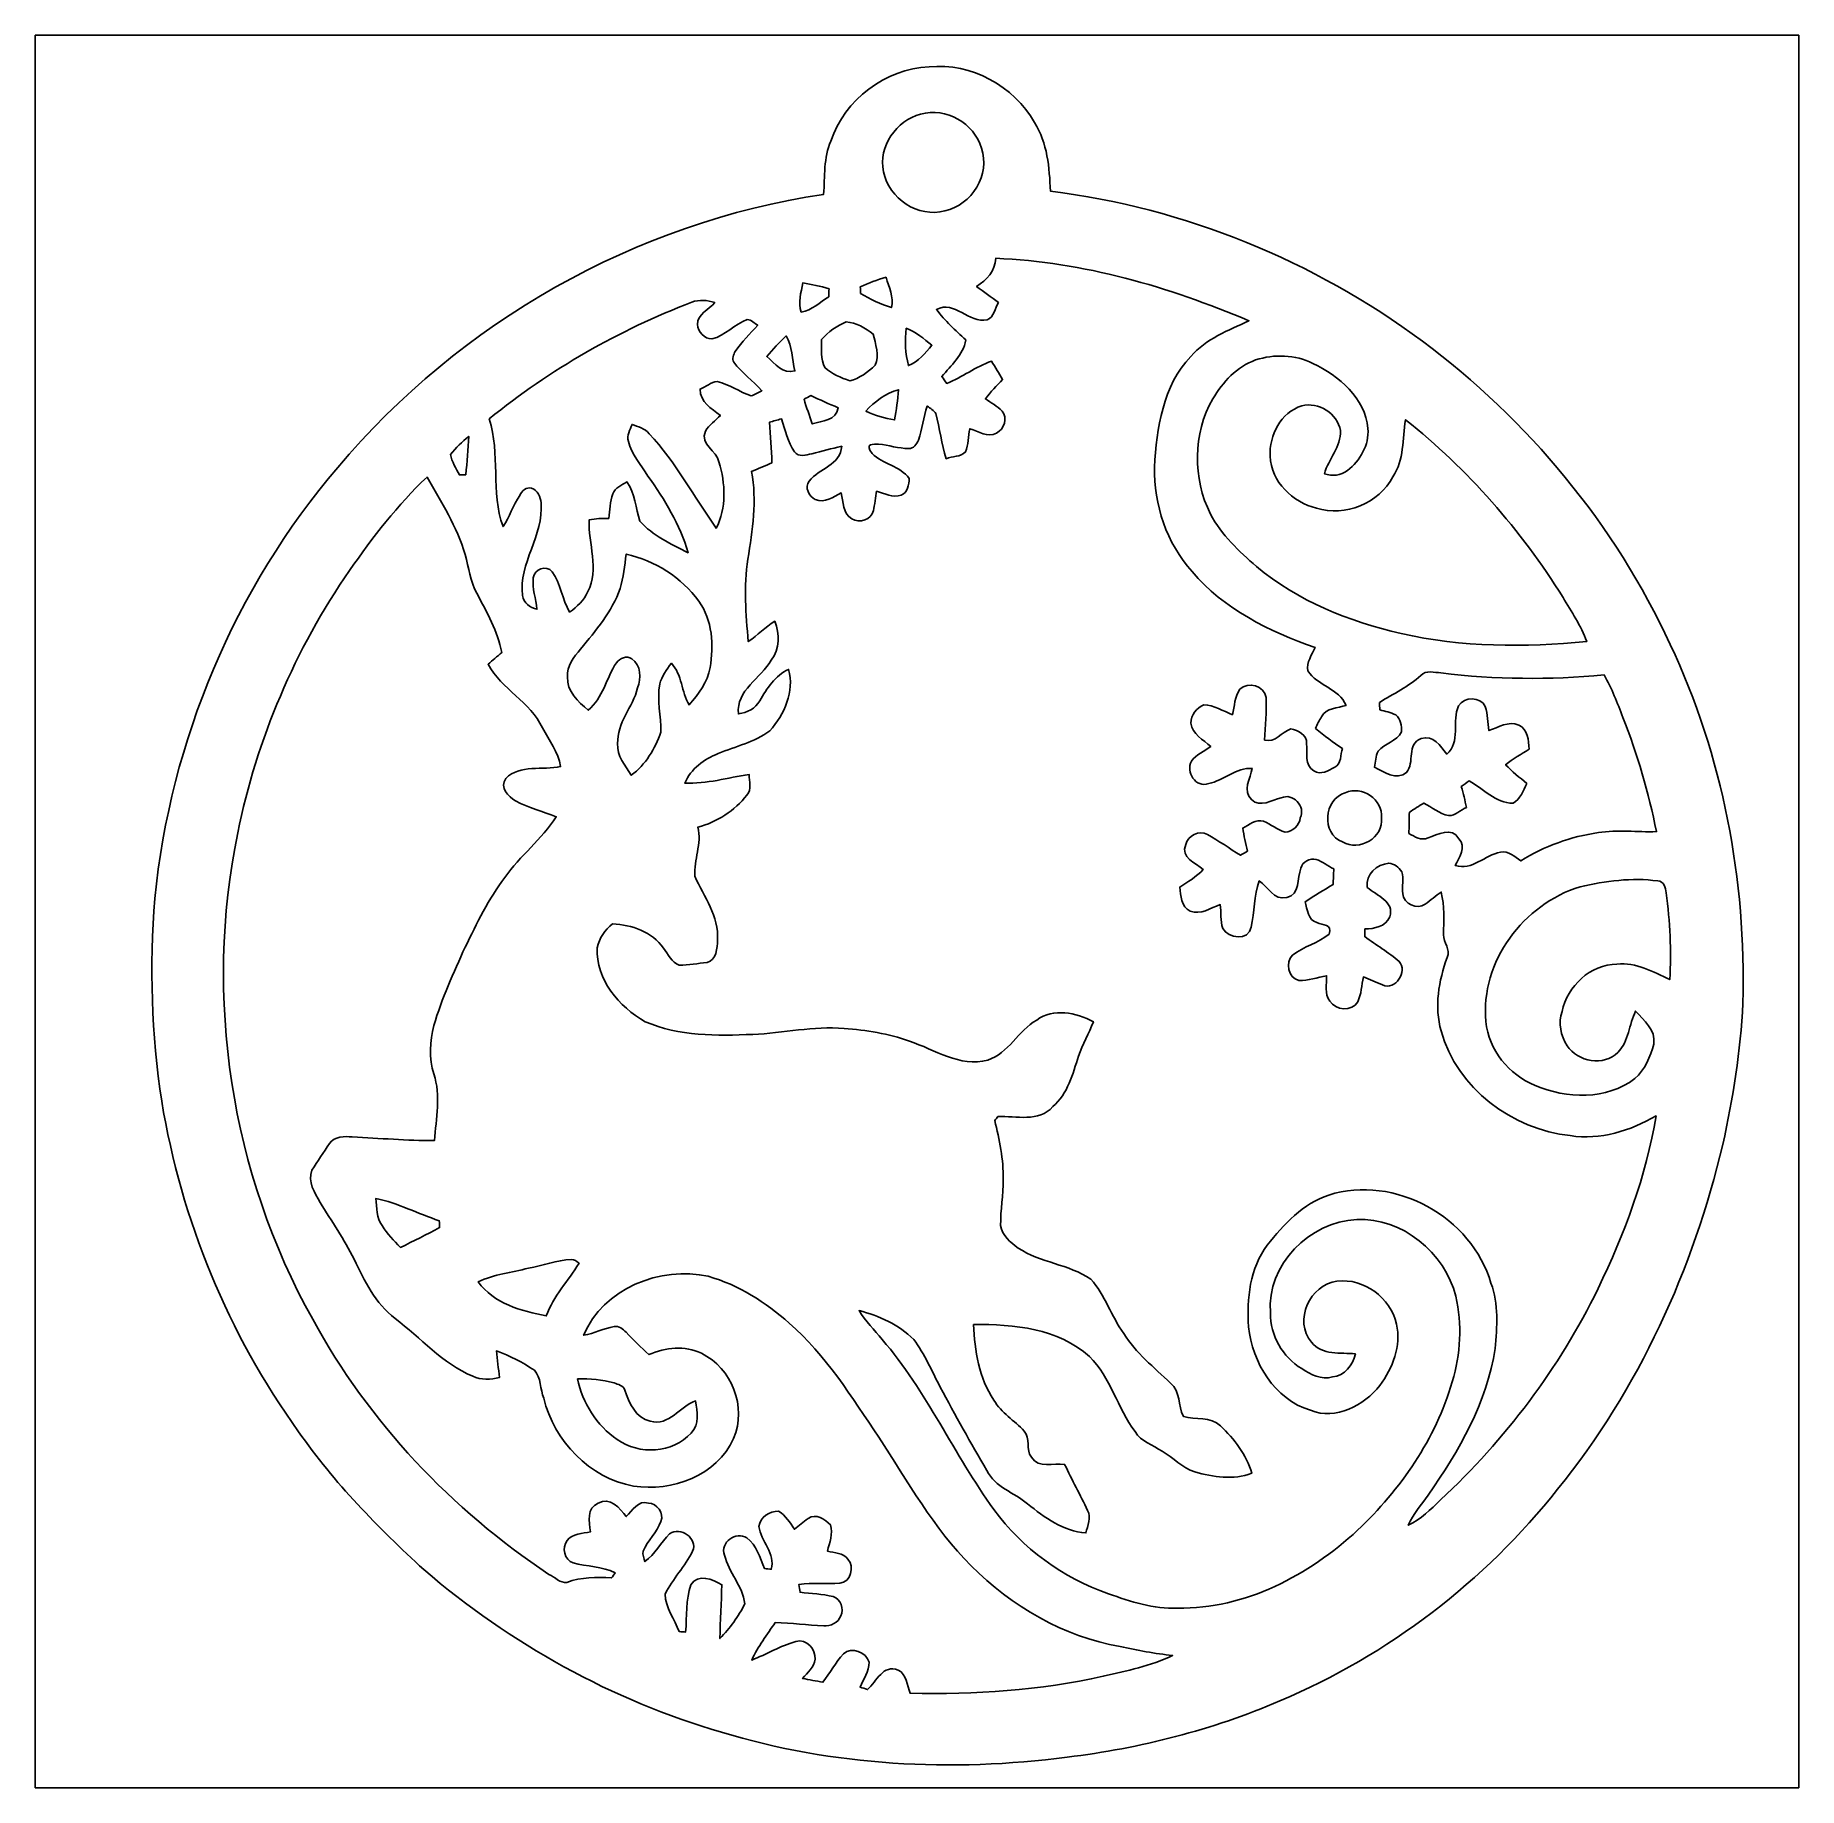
# Model space of a CAD drawing. Header units: centimetres. Extents: x -16.8 to 16.8, y -16.7 to 16.7.
import ezdxf

# ---------------------------------------------------------------- set-up
doc = ezdxf.new("R2010")
doc.units = ezdxf.units.CM
doc.header["$MEASUREMENT"] = 0
doc.layers.add('Layer 1', color=7, linetype='Continuous')

msp = doc.modelspace()

# ---------------------------------------------------------------- linework, layer by layer
at = {"layer": 'Layer 1', "color": 7}
for points, knots in [([(-16.77458, 16.66875), (-16.77458, 16.66875), (16.77458, 16.66875), (16.77458, 16.66875), (16.77458, 16.66875), (16.77458, 16.66875), (16.77458, -16.66875), (16.77458, -16.66875), (16.77458, -16.66875), (16.77458, -16.66875), (-16.77458, -16.66875), (-16.77458, -16.66875), (-16.77458, -16.66875), (-16.77458, -16.66875), (-16.77458, 16.66875), (-16.77458, 16.66875), (-16.77458, 16.66875), (-16.77458, 16.66875), (-16.77458, 16.66875), (-16.77458, 16.66875)], [0, 0, 0, 0, 0.16666667, 0.16666667, 0.16666667, 0.16666667, 0.33333333, 0.33333333, 0.33333333, 0.33333333, 0.5, 0.5, 0.5, 0.5, 0.66666667, 0.66666667, 0.66666667, 0.66666667, 1, 1, 1, 1]), ([(-1.63759, 14.65651), (-1.78294, 14.3383), (-1.7466, 13.98164), (-1.77729, 13.64262), (-1.77729, 13.64262), (-5.35587, 13.10957), (-8.69597, 11.21092), (-11.02113, 8.44515), (-11.02113, 8.44515), (-12.98293, 6.15139), (-14.20142, 3.24626), (-14.50093, 0.24553), (-14.50093, 0.24553), (-14.60077, -1.03928), (-14.56619, -2.33645), (-14.36829, -3.61068), (-14.36829, -3.61068), (-13.99787, -5.86775), (-13.10111, -8.03839), (-11.76549, -9.89577), (-11.76549, -9.89577), (-11.08781, -10.87049), (-10.25419, -11.72175), (-9.38001, -12.51973), (-9.38001, -12.51973), (-7.73994, -13.93296), (-5.80284, -15.00646), (-3.72216, -15.61147), (-3.72216, -15.61147), (-1.59773, -16.25776), (0.66358, -16.37383), (2.85891, -16.08702), (2.85891, -16.08702), (4.24744, -15.91698), (5.61799, -15.57126), (6.90386, -15.01599), (6.90386, -15.01599), (8.96832, -14.14921), (10.79853, -12.74269), (12.18812, -10.98867), (12.18812, -10.98867), (13.72729, -9.08509), (14.77151, -6.8072), (15.32996, -4.43018), (15.32996, -4.43018), (15.52751, -3.54789), (15.66686, -2.65077), (15.71166, -1.74696), (15.71166, -1.74696), (15.77799, 0.59373), (15.33066, 2.95875), (14.32913, 5.08035), (14.32913, 5.08035), (13.27679, 7.36071), (11.62756, 9.35179), (9.61461, 10.84933), (9.61461, 10.84933), (7.55015, 12.38179), (5.08988, 13.38439), (2.53753, 13.70436), (2.53753, 13.70436), (2.52024, 14.14921), (2.47932, 14.62158), (2.23732, 15.00858), (2.23732, 15.00858), (1.83974, 15.70249), (1.03329, 16.15369), (0.22966, 16.06585), (0.22966, 16.06585), (-0.60325, 16.03234), (-1.37478, 15.44602), (-1.63759, 14.65651)], [0, 0, 0, 0, 0.05263158, 0.05263158, 0.05263158, 0.05263158, 0.10526316, 0.10526316, 0.10526316, 0.10526316, 0.15789474, 0.15789474, 0.15789474, 0.15789474, 0.21052632, 0.21052632, 0.21052632, 0.21052632, 0.26315789, 0.26315789, 0.26315789, 0.26315789, 0.31578947, 0.31578947, 0.31578947, 0.31578947, 0.36842105, 0.36842105, 0.36842105, 0.36842105, 0.42105263, 0.42105263, 0.42105263, 0.42105263, 0.47368421, 0.47368421, 0.47368421, 0.47368421, 0.52631579, 0.52631579, 0.52631579, 0.52631579, 0.57894737, 0.57894737, 0.57894737, 0.57894737, 0.63157895, 0.63157895, 0.63157895, 0.63157895, 0.68421053, 0.68421053, 0.68421053, 0.68421053, 0.73684211, 0.73684211, 0.73684211, 0.73684211, 0.78947368, 0.78947368, 0.78947368, 0.78947368, 0.84210526, 0.84210526, 0.84210526, 0.84210526, 0.89473684, 0.89473684, 0.89473684, 0.89473684, 1, 1, 1, 1]), ([(0.06809, 15.16839), (0.55492, 15.31161), (1.08514, 14.99341), (1.2259, 14.52174), (1.2259, 14.52174), (1.40476, 14.02362), (1.03787, 13.43872), (0.53234, 13.32936), (0.53234, 13.32936), (0.02399, 13.18754), (-0.53728, 13.56184), (-0.63429, 14.07372), (-0.63429, 14.07372), (-0.74613, 14.55138), (-0.38911, 15.04809), (0.06809, 15.16839)], [0, 0, 0, 0, 0.2, 0.2, 0.2, 0.2, 0.4, 0.4, 0.4, 0.4, 0.6, 0.6, 0.6, 0.6, 1, 1, 1, 1]), ([(1.49684, 12.42589), (3.16512, 12.35922), (4.78614, 11.88544), (6.31507, 11.23668), (6.31507, 11.23668), (5.92455, 11.05288), (5.4991, 10.89625), (5.20912, 10.56005), (5.20912, 10.56005), (4.67536, 10.00019), (4.56424, 9.19339), (4.51697, 8.45538), (4.51697, 8.45538), (4.50532, 7.73606), (4.74945, 7.00652), (5.23205, 6.46677), (5.23205, 6.46677), (5.83812, 5.75239), (6.70242, 5.32342), (7.57449, 5.02426), (7.57449, 5.02426), (7.51099, 4.88527), (7.40869, 4.73851), (7.4355, 4.57906), (7.4355, 4.57906), (7.61471, 4.29754), (8.02605, 4.24074), (8.16434, 3.92148), (8.16434, 3.92148), (8.001, 3.86962), (7.78757, 3.87738), (7.6962, 3.70558), (7.6962, 3.70558), (7.65175, 3.63467), (7.61436, 3.55988), (7.58402, 3.48156), (7.58402, 3.48156), (7.74453, 3.34257), (7.91457, 3.21592), (8.09307, 3.10021), (8.09307, 3.10021), (8.05497, 2.98732), (8.07649, 2.80882), (7.94632, 2.74496), (7.94632, 2.74496), (7.8292, 2.68358), (7.67539, 2.58374), (7.54944, 2.67829), (7.54944, 2.67829), (7.36212, 2.77636), (7.43444, 3.02683), (7.41292, 3.19229), (7.41292, 3.19229), (7.42103, 3.35633), (7.25064, 3.4544), (7.10953, 3.4731), (7.10953, 3.4731), (6.93596, 3.41313), (6.81955, 3.20216), (6.61317, 3.26214), (6.61317, 3.26214), (6.62834, 3.53095), (6.65162, 3.80083), (6.64104, 4.07035), (6.64104, 4.07035), (6.61247, 4.29119), (6.29497, 4.38997), (6.14468, 4.22663), (6.14468, 4.22663), (6.03497, 4.09328), (6.04732, 3.90419), (6.0011, 3.74403), (6.0011, 3.74403), (5.82083, 3.81317), (5.65362, 3.92853), (5.45465, 3.93206), (5.45465, 3.93206), (5.31671, 3.87667), (5.213, 3.7338), (5.21159, 3.58422), (5.21159, 3.58422), (5.23452, 3.37185), (5.4483, 3.26672), (5.58976, 3.13902), (5.58976, 3.13902), (5.46559, 3.04871), (5.31072, 2.98838), (5.2197, 2.85997), (5.2197, 2.85997), (5.10822, 2.65677), (5.30119, 2.34174), (5.5499, 2.43276), (5.5499, 2.43276), (5.83918, 2.49308), (6.06954, 2.73861), (6.37893, 2.72344), (6.37893, 2.72344), (6.34118, 2.53153), (6.18666, 2.29729), (6.36164, 2.12796), (6.36164, 2.12796), (6.52604, 1.97026), (6.7504, 2.11914), (6.9282, 2.16112), (6.9282, 2.16112), (7.14763, 2.26836), (7.40128, 1.99884), (7.29156, 1.77906), (7.29156, 1.77906), (7.27851, 1.63654), (7.14375, 1.51624), (7.00158, 1.51165), (7.00158, 1.51165), (6.85306, 1.55046), (6.73488, 1.66194), (6.59412, 1.71732), (6.59412, 1.71732), (6.44031, 1.76424), (6.32389, 1.64218), (6.19619, 1.58644), (6.19619, 1.58644), (6.21877, 1.43969), (6.24981, 1.29258), (6.29038, 1.14935), (6.29038, 1.14935), (6.24487, 1.12254), (6.19936, 1.09608), (6.15421, 1.06927), (6.15421, 1.06927), (5.94395, 1.20015), (5.74252, 1.34691), (5.52415, 1.46332), (5.52415, 1.46332), (5.35799, 1.56386), (5.15973, 1.43722), (5.1114, 1.27317), (5.1114, 1.27317), (5.00733, 1.01882), (5.30331, 0.93098), (5.44724, 0.79622), (5.44724, 0.79622), (5.31707, 0.66111), (5.15303, 0.56727), (4.99816, 0.46426), (4.99816, 0.46426), (5.01967, 0.30551), (5.02461, 0.08925), (5.1943, 0.00811), (5.1943, 0.00811), (5.39785, -0.07056), (5.58482, 0.06562), (5.77003, 0.13159), (5.77003, 0.13159), (5.78873, -0.01764), (5.76404, -0.17815), (5.81872, -0.32173), (5.81872, -0.32173), (5.9182, -0.52493), (6.31155, -0.55774), (6.35882, -0.30021), (6.35882, -0.30021), (6.42302, -0.00882), (6.40644, 0.29986), (6.51122, 0.58244), (6.51122, 0.58244), (6.68161, 0.46637), (6.78392, 0.20884), (7.03439, 0.26776), (7.03439, 0.26776), (7.28945, 0.31609), (7.22842, 0.63923), (7.30391, 0.82338), (7.30391, 0.82338), (7.32931, 0.94827), (7.47642, 1.01847), (7.59389, 0.99166), (7.59389, 0.99166), (7.71525, 0.94968), (7.8165, 0.86924), (7.92939, 0.80857), (7.92939, 0.80857), (7.9248, 0.71049), (7.92092, 0.61172), (7.91704, 0.51294), (7.91704, 0.51294), (7.73712, 0.40887), (7.56003, 0.30092), (7.38752, 0.18556), (7.38752, 0.18556), (7.42174, 0.04727), (7.43867, -0.16545), (7.60906, -0.21167), (7.60906, -0.21167), (7.71384, -0.26106), (7.90751, -0.23389), (7.84154, -0.42898), (7.84154, -0.42898), (7.63623, -0.60572), (7.35259, -0.65723), (7.14481, -0.83114), (7.14481, -0.83114), (6.99805, -0.96626), (7.06508, -1.26259), (7.26334, -1.30951), (7.26334, -1.30951), (7.44432, -1.31763), (7.61682, -1.25765), (7.79216, -1.22132), (7.79216, -1.22132), (7.79815, -1.38359), (7.74841, -1.56633), (7.85213, -1.70674), (7.85213, -1.70674), (7.96607, -1.88313), (8.27158, -1.90959), (8.38482, -1.71873), (8.38482, -1.71873), (8.45679, -1.57268), (8.45538, -1.40229), (8.49383, -1.24566), (8.49383, -1.24566), (8.61377, -1.29611), (8.7316, -1.34832), (8.85472, -1.39347), (8.85472, -1.39347), (9.10131, -1.5173), (9.3412, -1.13947), (9.17504, -0.95003), (9.17504, -0.95003), (8.96761, -0.77646), (8.73584, -0.63782), (8.51852, -0.47837), (8.51852, -0.47837), (8.51852, -0.42968), (8.51923, -0.381), (8.51994, -0.33267), (8.51994, -0.33267), (8.70056, -0.32491), (8.91505, -0.29457), (8.99266, -0.10125), (8.99266, -0.10125), (9.09144, 0.19473), (8.74183, 0.30057), (8.5665, 0.45932), (8.5665, 0.45932), (8.52805, 0.71826), (8.74854, 0.88829), (8.97572, 0.92216), (8.97572, 0.92216), (9.07344, 0.90417), (9.17116, 0.84455), (9.22196, 0.75741), (9.22196, 0.75741), (9.265, 0.6223), (9.22408, 0.47801), (9.24137, 0.33867), (9.24137, 0.33867), (9.25901, 0.14958), (9.51265, 0.02187), (9.66893, 0.13829), (9.66893, 0.13829), (9.77441, 0.20955), (9.86331, 0.30304), (9.97267, 0.36936), (9.97267, 0.36936), (10.03759, 0.10407), (10.02277, -0.17074), (10.01712, -0.44133), (10.01712, -0.44133), (10.01289, -0.5909), (10.15753, -0.7239), (10.08662, -0.87383), (10.08662, -0.87383), (9.92434, -1.31833), (9.84109, -1.80763), (9.97126, -2.27224), (9.97126, -2.27224), (10.27112, -3.36162), (11.32205, -4.14867), (12.42836, -4.26367), (12.42836, -4.26367), (12.99845, -4.35257), (13.57136, -4.1723), (14.06031, -3.88726), (14.06031, -3.88726), (13.87263, -5.03202), (13.45953, -6.13163), (12.95576, -7.17303), (12.95576, -7.17303), (12.22093, -8.68645), (11.18941, -10.04888), (9.95962, -11.19434), (9.95962, -11.19434), (9.76947, -11.37003), (9.58921, -11.57041), (9.34614, -11.67412), (9.34614, -11.67412), (9.43998, -11.46351), (9.5945, -11.28854), (9.72397, -11.10051), (9.72397, -11.10051), (10.31699, -10.26513), (10.84086, -9.3405), (10.99926, -8.31391), (10.99926, -8.31391), (11.03489, -7.90011), (11.07193, -7.46901), (10.91918, -7.07249), (10.91918, -7.07249), (10.5604, -5.81625), (9.0872, -4.99498), (7.83414, -5.39468), (7.83414, -5.39468), (7.34236, -5.55519), (6.97759, -5.95312), (6.66432, -6.34612), (6.66432, -6.34612), (6.32919, -6.78568), (6.27345, -7.36776), (6.30802, -7.90187), (6.30802, -7.90187), (6.37999, -8.58308), (6.80085, -9.27947), (7.48347, -9.48902), (7.48347, -9.48902), (7.97278, -9.6841), (8.49983, -9.39624), (8.80533, -9.01629), (8.80533, -9.01629), (9.04734, -8.68362), (9.21702, -8.26523), (9.12283, -7.84825), (9.12283, -7.84825), (9.00889, -7.35083), (8.50653, -6.96595), (7.98971, -7.03439), (7.98971, -7.03439), (7.47889, -7.09189), (7.15645, -7.78757), (7.50605, -8.19256), (7.50605, -8.19256), (7.70467, -8.45432), (8.05639, -8.382), (8.34037, -8.41622), (8.34037, -8.41622), (8.29804, -8.63318), (8.13082, -8.82897), (7.90434, -8.85402), (7.90434, -8.85402), (7.69338, -8.91117), (7.48806, -8.81239), (7.31943, -8.69597), (7.31943, -8.69597), (6.95678, -8.47619), (6.71865, -8.06238), (6.72218, -7.63658), (6.72218, -7.63658), (6.65092, -6.72324), (7.46795, -5.89421), (8.36577, -5.8614), (8.36577, -5.8614), (9.23184, -5.81237), (10.03794, -6.4964), (10.25207, -7.31802), (10.25207, -7.31802), (10.36849, -7.85424), (10.34803, -8.42151), (10.18222, -8.94539), (10.18222, -8.94539), (9.86614, -10.03371), (9.20186, -10.99714), (8.38306, -11.76972), (8.38306, -11.76972), (7.45455, -12.6238), (6.24699, -13.27573), (4.95653, -13.24998), (4.95653, -13.24998), (4.50074, -13.2775), (4.064, -13.1251), (3.64067, -12.97905), (3.64067, -12.97905), (2.77883, -12.6746), (2.00237, -12.11862), (1.46262, -11.37814), (1.46262, -11.37814), (0.70556, -10.3311), (0.18521, -9.12495), (-0.66252, -8.14141), (-0.66252, -8.14141), (-0.80892, -7.95867), (-0.98601, -7.79815), (-1.10067, -7.59213), (-1.10067, -7.59213), (-0.72002, -7.68985), (-0.34608, -7.86342), (-0.06315, -8.1407), (-0.06315, -8.1407), (0.14746, -8.41728), (0.28046, -8.74289), (0.44309, -9.0484), (0.44309, -9.0484), (0.72778, -9.5825), (1.02023, -10.11237), (1.33068, -10.63166), (1.33068, -10.63166), (1.47884, -10.95939), (1.85103, -11.04794), (2.10326, -11.26843), (2.10326, -11.26843), (2.42641, -11.5316), (2.78377, -11.78772), (3.21345, -11.82264), (3.21345, -11.82264), (3.24767, -11.68329), (3.31929, -11.53054), (3.2452, -11.39331), (3.2452, -11.39331), (3.10374, -11.0998), (2.95028, -10.81193), (2.80882, -10.51842), (2.80882, -10.51842), (2.59362, -10.48879), (2.3174, -10.60168), (2.17699, -10.3819), (2.17699, -10.3819), (2.06234, -10.23902), (2.1657, -10.02136), (2.04152, -9.88519), (2.04152, -9.88519), (1.85632, -9.68163), (1.60126, -9.54052), (1.46368, -9.29569), (1.46368, -9.29569), (1.17863, -8.87589), (1.09538, -8.35484), (1.07632, -7.85777), (1.07632, -7.85777), (1.84503, -7.84825), (2.68323, -7.92798), (3.28083, -8.46631), (3.28083, -8.46631), (3.68582, -8.86425), (3.81423, -9.44527), (4.14902, -9.89295), (4.14902, -9.89295), (4.26156, -10.08592), (4.48627, -10.15118), (4.66407, -10.26689), (4.66407, -10.26689), (4.87892, -10.38401), (5.04437, -10.58827), (5.28461, -10.66059), (5.28461, -10.66059), (5.6328, -10.75549), (6.02156, -10.81969), (6.36905, -10.68564), (6.36905, -10.68564), (6.27133, -10.32969), (6.03321, -10.03512), (5.7718, -9.78394), (5.7718, -9.78394), (5.58871, -9.60014), (5.29519, -9.68057), (5.06871, -9.60437), (5.06871, -9.60437), (4.96076, -9.40117), (5.01862, -9.12812), (4.82071, -8.97431), (4.82071, -8.97431), (4.51344, -8.66951), (4.16101, -8.40105), (3.93241, -8.02675), (3.93241, -8.02675), (3.69676, -7.69832), (3.57858, -7.29721), (3.30764, -6.99347), (3.30764, -6.99347), (2.8889, -6.70736), (2.34597, -6.68514), (1.92405, -6.40151), (1.92405, -6.40151), (1.77906, -6.29391), (1.62101, -6.16268), (1.59138, -5.97288), (1.59138, -5.97288), (1.5875, -5.68007), (1.6443, -5.39009), (1.6383, -5.09729), (1.6383, -5.09729), (1.65065, -4.71593), (1.56492, -4.34164), (1.47849, -3.97334), (1.47849, -3.97334), (1.49895, -3.94935), (1.51977, -3.92606), (1.54093, -3.90278), (1.54093, -3.90278), (1.88489, -3.88479), (2.31916, -4.01708), (2.58304, -3.71193), (2.58304, -3.71193), (2.87055, -3.47028), (2.96157, -3.09174), (3.07411, -2.75061), (3.07411, -2.75061), (3.14501, -2.52377), (3.27025, -2.31916), (3.35668, -2.09868), (3.35668, -2.09868), (3.02754, -1.92476), (2.59644, -1.8288), (2.27683, -2.06657), (2.27683, -2.06657), (1.9237, -2.26871), (1.74449, -2.69487), (1.34514, -2.82681), (1.34514, -2.82681), (0.81492, -2.96827), (0.33726, -2.62431), (-0.14358, -2.46697), (-0.14358, -2.46697), (-0.54222, -2.32234), (-0.96555, -2.25637), (-1.38712, -2.22568), (-1.38712, -2.22568), (-1.96921, -2.16923), (-2.54282, -2.31881), (-3.12314, -2.33751), (-3.12314, -2.33751), (-3.80612, -2.36502), (-4.52896, -2.37666), (-5.16855, -2.09726), (-5.16855, -2.09726), (-5.66843, -1.8101), (-6.11364, -1.29963), (-6.08401, -0.68898), (-6.08401, -0.68898), (-6.04485, -0.50976), (-5.93478, -0.34784), (-5.79085, -0.23601), (-5.79085, -0.23601), (-5.43313, -0.25294), (-5.03379, -0.38347), (-4.82529, -0.69603), (-4.82529, -0.69603), (-4.73287, -0.80574), (-4.67431, -0.97719), (-4.52155, -1.01812), (-4.52155, -1.01812), (-4.34481, -1.02694), (-4.16913, -0.98284), (-3.99344, -0.96838), (-3.99344, -0.96838), (-3.81564, -0.9271), (-3.79801, -0.69074), (-3.79483, -0.54575), (-3.79483, -0.54575), (-3.76308, -0.08678), (-4.05236, 0.27764), (-4.22698, 0.67098), (-4.22698, 0.67098), (-4.24991, 0.98531), (-4.08869, 1.2887), (-4.16807, 1.60443), (-4.16807, 1.60443), (-3.80048, 1.69827), (-3.4738, 1.92088), (-3.23533, 2.21368), (-3.23533, 2.21368), (-3.14078, 2.32339), (-3.19476, 2.47544), (-3.19511, 2.60667), (-3.19511, 2.60667), (-3.60186, 2.54847), (-4.00297, 2.42217), (-4.41784, 2.44157), (-4.41784, 2.44157), (-4.29966, 2.71533), (-4.05412, 2.90054), (-3.78001, 3.00284), (-3.78001, 3.00284), (-3.4544, 3.14748), (-3.08892, 3.21451), (-2.80247, 3.43676), (-2.80247, 3.43676), (-2.52166, 3.74826), (-2.32763, 4.18289), (-2.44193, 4.60657), (-2.44193, 4.60657), (-2.6984, 4.48839), (-2.85327, 4.24286), (-2.99226, 4.00932), (-2.99226, 4.00932), (-3.07305, 3.85868), (-3.23144, 3.78037), (-3.39725, 3.75991), (-3.39725, 3.75991), (-3.44488, 4.20899), (-2.96898, 4.43689), (-2.77248, 4.78261), (-2.77248, 4.78261), (-2.61232, 4.99427), (-2.60632, 5.28214), (-2.7051, 5.52097), (-2.7051, 5.52097), (-2.88749, 5.41196), (-3.03177, 5.2518), (-3.20887, 5.13539), (-3.20887, 5.13539), (-3.25649, 5.65538), (-3.29777, 6.18349), (-3.21592, 6.70207), (-3.21592, 6.70207), (-3.13514, 7.25276), (-3.03565, 7.81614), (-3.15101, 8.37036), (-3.15101, 8.37036), (-3.01943, 8.42363), (-2.88784, 8.4776), (-2.75908, 8.53793), (-2.75908, 8.53793), (-2.77389, 8.7944), (-2.79118, 9.05087), (-2.80882, 9.30698), (-2.80882, 9.30698), (-2.73085, 9.3285), (-2.65853, 9.35179), (-2.57775, 9.37048), (-2.57775, 9.37048), (-2.49978, 9.16164), (-2.46451, 8.9281), (-2.33151, 8.74466), (-2.33151, 8.74466), (-2.25354, 8.63424), (-2.11102, 8.68539), (-1.99884, 8.70691), (-1.99884, 8.70691), (-1.81046, 8.7563), (-1.62313, 8.80921), (-1.43228, 8.84978), (-1.43228, 8.84978), (-1.44956, 8.49312), (-1.86514, 8.43068), (-2.05105, 8.18903), (-2.05105, 8.18903), (-2.14736, 8.07297), (-2.05317, 7.89481), (-1.93569, 7.83449), (-1.93569, 7.83449), (-1.75366, 7.76464), (-1.5942, 7.88458), (-1.4418, 7.96219), (-1.4418, 7.96219), (-1.39488, 7.79674), (-1.4164, 7.56638), (-1.24178, 7.47113), (-1.24178, 7.47113), (-1.09361, 7.37552), (-0.87101, 7.45596), (-0.82585, 7.62635), (-0.82585, 7.62635), (-0.81104, 7.71842), (-0.78211, 7.90187), (-0.76764, 7.99359), (-0.76764, 7.99359), (-0.61771, 7.95337), (-0.45896, 7.85883), (-0.30233, 7.92057), (-0.30233, 7.92057), (-0.17745, 7.96537), (-0.15134, 8.12412), (-0.14746, 8.23701), (-0.14746, 8.23701), (-0.32526, 8.47302), (-0.64735, 8.51288), (-0.85337, 8.70973), (-0.85337, 8.70973), (-1.00859, 8.91258), (-0.82303, 8.88788), (-0.73025, 8.89176), (-0.73025, 8.89176), (-0.53904, 8.86813), (-0.35243, 8.81062), (-0.15804, 8.80674), (-0.15804, 8.80674), (-0.06562, 8.80004), (-0.00917, 8.89459), (0.02752, 8.96655), (0.02752, 8.96655), (0.10619, 9.1754), (0.11642, 9.404), (0.19438, 9.61355), (0.19438, 9.61355), (0.25118, 9.56945), (0.31891, 9.53382), (0.36019, 9.47279), (0.36019, 9.47279), (0.43533, 9.18916), (0.46249, 8.89353), (0.55598, 8.61377), (0.55598, 8.61377), (0.6664, 8.66316), (0.83044, 8.64306), (0.92146, 8.74254), (0.92146, 8.74254), (0.98002, 8.88153), (0.97014, 9.03993), (1.00506, 9.18457), (1.00506, 9.18457), (1.16699, 9.1373), (1.3462, 9.00183), (1.51377, 9.10237), (1.51377, 9.10237), (1.66264, 9.17187), (1.72614, 9.38847), (1.61713, 9.5183), (1.61713, 9.5183), (1.52859, 9.61566), (1.40829, 9.67669), (1.30246, 9.75184), (1.30246, 9.75184), (1.39771, 9.88624), (1.518, 9.99913), (1.62913, 10.12014), (1.62913, 10.12014), (1.56281, 10.23796), (1.48908, 10.35191), (1.41817, 10.46656), (1.41817, 10.46656), (1.11407, 10.36955), (0.8636, 10.16071), (0.56727, 10.04605), (0.56727, 10.04605), (0.53516, 10.0898), (0.50377, 10.13319), (0.47237, 10.17658), (0.47237, 10.17658), (0.64946, 10.38931), (0.87771, 10.58404), (0.92745, 10.87226), (0.92745, 10.87226), (0.73378, 11.05817), (0.53058, 11.23597), (0.36936, 11.45152), (0.36936, 11.45152), (0.71649, 11.63884), (0.98425, 11.17424), (1.33597, 11.25714), (1.33597, 11.25714), (1.4665, 11.31041), (1.49049, 11.4748), (1.54869, 11.58311), (1.54869, 11.58311), (1.41429, 11.6907), (1.27282, 11.78701), (1.13347, 11.88755), (1.13347, 11.88755), (1.32115, 12.01914), (1.49049, 12.17859), (1.49684, 12.42589)], [0, 0, 0, 0, 0.0052356, 0.0052356, 0.0052356, 0.0052356, 0.0104712, 0.0104712, 0.0104712, 0.0104712, 0.01570681, 0.01570681, 0.01570681, 0.01570681, 0.02094241, 0.02094241, 0.02094241, 0.02094241, 0.02617801, 0.02617801, 0.02617801, 0.02617801, 0.03141361, 0.03141361, 0.03141361, 0.03141361, 0.03664921, 0.03664921, 0.03664921, 0.03664921, 0.04188482, 0.04188482, 0.04188482, 0.04188482, 0.04712042, 0.04712042, 0.04712042, 0.04712042, 0.05235602, 0.05235602, 0.05235602, 0.05235602, 0.05759162, 0.05759162, 0.05759162, 0.05759162, 0.06282723, 0.06282723, 0.06282723, 0.06282723, 0.06806283, 0.06806283, 0.06806283, 0.06806283, 0.07329843, 0.07329843, 0.07329843, 0.07329843, 0.07853403, 0.07853403, 0.07853403, 0.07853403, 0.08376963, 0.08376963, 0.08376963, 0.08376963, 0.08900524, 0.08900524, 0.08900524, 0.08900524, 0.09424084, 0.09424084, 0.09424084, 0.09424084, 0.09947644, 0.09947644, 0.09947644, 0.09947644, 0.10471204, 0.10471204, 0.10471204, 0.10471204, 0.10994764, 0.10994764, 0.10994764, 0.10994764, 0.11518325, 0.11518325, 0.11518325, 0.11518325, 0.12041885, 0.12041885, 0.12041885, 0.12041885, 0.12565445, 0.12565445, 0.12565445, 0.12565445, 0.13089005, 0.13089005, 0.13089005, 0.13089005, 0.13612565, 0.13612565, 0.13612565, 0.13612565, 0.14136126, 0.14136126, 0.14136126, 0.14136126, 0.14659686, 0.14659686, 0.14659686, 0.14659686, 0.15183246, 0.15183246, 0.15183246, 0.15183246, 0.15706806, 0.15706806, 0.15706806, 0.15706806, 0.16230366, 0.16230366, 0.16230366, 0.16230366, 0.16753927, 0.16753927, 0.16753927, 0.16753927, 0.17277487, 0.17277487, 0.17277487, 0.17277487, 0.17801047, 0.17801047, 0.17801047, 0.17801047, 0.18324607, 0.18324607, 0.18324607, 0.18324607, 0.18848168, 0.18848168, 0.18848168, 0.18848168, 0.19371728, 0.19371728, 0.19371728, 0.19371728, 0.19895288, 0.19895288, 0.19895288, 0.19895288, 0.20418848, 0.20418848, 0.20418848, 0.20418848, 0.20942408, 0.20942408, 0.20942408, 0.20942408, 0.21465969, 0.21465969, 0.21465969, 0.21465969, 0.21989529, 0.21989529, 0.21989529, 0.21989529, 0.22513089, 0.22513089, 0.22513089, 0.22513089, 0.23036649, 0.23036649, 0.23036649, 0.23036649, 0.23560209, 0.23560209, 0.23560209, 0.23560209, 0.2408377, 0.2408377, 0.2408377, 0.2408377, 0.2460733, 0.2460733, 0.2460733, 0.2460733, 0.2513089, 0.2513089, 0.2513089, 0.2513089, 0.2565445, 0.2565445, 0.2565445, 0.2565445, 0.2617801, 0.2617801, 0.2617801, 0.2617801, 0.26701571, 0.26701571, 0.26701571, 0.26701571, 0.27225131, 0.27225131, 0.27225131, 0.27225131, 0.27748691, 0.27748691, 0.27748691, 0.27748691, 0.28272251, 0.28272251, 0.28272251, 0.28272251, 0.28795812, 0.28795812, 0.28795812, 0.28795812, 0.29319372, 0.29319372, 0.29319372, 0.29319372, 0.29842932, 0.29842932, 0.29842932, 0.29842932, 0.30366492, 0.30366492, 0.30366492, 0.30366492, 0.30890052, 0.30890052, 0.30890052, 0.30890052, 0.31413613, 0.31413613, 0.31413613, 0.31413613, 0.31937173, 0.31937173, 0.31937173, 0.31937173, 0.32460733, 0.32460733, 0.32460733, 0.32460733, 0.32984293, 0.32984293, 0.32984293, 0.32984293, 0.33507853, 0.33507853, 0.33507853, 0.33507853, 0.34031414, 0.34031414, 0.34031414, 0.34031414, 0.34554974, 0.34554974, 0.34554974, 0.34554974, 0.35078534, 0.35078534, 0.35078534, 0.35078534, 0.35602094, 0.35602094, 0.35602094, 0.35602094, 0.36125654, 0.36125654, 0.36125654, 0.36125654, 0.36649215, 0.36649215, 0.36649215, 0.36649215, 0.37172775, 0.37172775, 0.37172775, 0.37172775, 0.37696335, 0.37696335, 0.37696335, 0.37696335, 0.38219895, 0.38219895, 0.38219895, 0.38219895, 0.38743455, 0.38743455, 0.38743455, 0.38743455, 0.39267016, 0.39267016, 0.39267016, 0.39267016, 0.39790576, 0.39790576, 0.39790576, 0.39790576, 0.40314136, 0.40314136, 0.40314136, 0.40314136, 0.40837696, 0.40837696, 0.40837696, 0.40837696, 0.41361257, 0.41361257, 0.41361257, 0.41361257, 0.41884817, 0.41884817, 0.41884817, 0.41884817, 0.42408377, 0.42408377, 0.42408377, 0.42408377, 0.42931937, 0.42931937, 0.42931937, 0.42931937, 0.43455497, 0.43455497, 0.43455497, 0.43455497, 0.43979058, 0.43979058, 0.43979058, 0.43979058, 0.44502618, 0.44502618, 0.44502618, 0.44502618, 0.45026178, 0.45026178, 0.45026178, 0.45026178, 0.45549738, 0.45549738, 0.45549738, 0.45549738, 0.46073298, 0.46073298, 0.46073298, 0.46073298, 0.46596859, 0.46596859, 0.46596859, 0.46596859, 0.47120419, 0.47120419, 0.47120419, 0.47120419, 0.47643979, 0.47643979, 0.47643979, 0.47643979, 0.48167539, 0.48167539, 0.48167539, 0.48167539, 0.48691099, 0.48691099, 0.48691099, 0.48691099, 0.4921466, 0.4921466, 0.4921466, 0.4921466, 0.4973822, 0.4973822, 0.4973822, 0.4973822, 0.5026178, 0.5026178, 0.5026178, 0.5026178, 0.5078534, 0.5078534, 0.5078534, 0.5078534, 0.51308901, 0.51308901, 0.51308901, 0.51308901, 0.51832461, 0.51832461, 0.51832461, 0.51832461, 0.52356021, 0.52356021, 0.52356021, 0.52356021, 0.52879581, 0.52879581, 0.52879581, 0.52879581, 0.53403141, 0.53403141, 0.53403141, 0.53403141, 0.53926702, 0.53926702, 0.53926702, 0.53926702, 0.54450262, 0.54450262, 0.54450262, 0.54450262, 0.54973822, 0.54973822, 0.54973822, 0.54973822, 0.55497382, 0.55497382, 0.55497382, 0.55497382, 0.56020942, 0.56020942, 0.56020942, 0.56020942, 0.56544503, 0.56544503, 0.56544503, 0.56544503, 0.57068063, 0.57068063, 0.57068063, 0.57068063, 0.57591623, 0.57591623, 0.57591623, 0.57591623, 0.58115183, 0.58115183, 0.58115183, 0.58115183, 0.58638743, 0.58638743, 0.58638743, 0.58638743, 0.59162304, 0.59162304, 0.59162304, 0.59162304, 0.59685864, 0.59685864, 0.59685864, 0.59685864, 0.60209424, 0.60209424, 0.60209424, 0.60209424, 0.60732984, 0.60732984, 0.60732984, 0.60732984, 0.61256545, 0.61256545, 0.61256545, 0.61256545, 0.61780105, 0.61780105, 0.61780105, 0.61780105, 0.62303665, 0.62303665, 0.62303665, 0.62303665, 0.62827225, 0.62827225, 0.62827225, 0.62827225, 0.63350785, 0.63350785, 0.63350785, 0.63350785, 0.63874346, 0.63874346, 0.63874346, 0.63874346, 0.64397906, 0.64397906, 0.64397906, 0.64397906, 0.64921466, 0.64921466, 0.64921466, 0.64921466, 0.65445026, 0.65445026, 0.65445026, 0.65445026, 0.65968586, 0.65968586, 0.65968586, 0.65968586, 0.66492147, 0.66492147, 0.66492147, 0.66492147, 0.67015707, 0.67015707, 0.67015707, 0.67015707, 0.67539267, 0.67539267, 0.67539267, 0.67539267, 0.68062827, 0.68062827, 0.68062827, 0.68062827, 0.68586387, 0.68586387, 0.68586387, 0.68586387, 0.69109948, 0.69109948, 0.69109948, 0.69109948, 0.69633508, 0.69633508, 0.69633508, 0.69633508, 0.70157068, 0.70157068, 0.70157068, 0.70157068, 0.70680628, 0.70680628, 0.70680628, 0.70680628, 0.71204188, 0.71204188, 0.71204188, 0.71204188, 0.71727749, 0.71727749, 0.71727749, 0.71727749, 0.72251309, 0.72251309, 0.72251309, 0.72251309, 0.72774869, 0.72774869, 0.72774869, 0.72774869, 0.73298429, 0.73298429, 0.73298429, 0.73298429, 0.7382199, 0.7382199, 0.7382199, 0.7382199, 0.7434555, 0.7434555, 0.7434555, 0.7434555, 0.7486911, 0.7486911, 0.7486911, 0.7486911, 0.7539267, 0.7539267, 0.7539267, 0.7539267, 0.7591623, 0.7591623, 0.7591623, 0.7591623, 0.76439791, 0.76439791, 0.76439791, 0.76439791, 0.76963351, 0.76963351, 0.76963351, 0.76963351, 0.77486911, 0.77486911, 0.77486911, 0.77486911, 0.78010471, 0.78010471, 0.78010471, 0.78010471, 0.78534031, 0.78534031, 0.78534031, 0.78534031, 0.79057592, 0.79057592, 0.79057592, 0.79057592, 0.79581152, 0.79581152, 0.79581152, 0.79581152, 0.80104712, 0.80104712, 0.80104712, 0.80104712, 0.80628272, 0.80628272, 0.80628272, 0.80628272, 0.81151832, 0.81151832, 0.81151832, 0.81151832, 0.81675393, 0.81675393, 0.81675393, 0.81675393, 0.82198953, 0.82198953, 0.82198953, 0.82198953, 0.82722513, 0.82722513, 0.82722513, 0.82722513, 0.83246073, 0.83246073, 0.83246073, 0.83246073, 0.83769634, 0.83769634, 0.83769634, 0.83769634, 0.84293194, 0.84293194, 0.84293194, 0.84293194, 0.84816754, 0.84816754, 0.84816754, 0.84816754, 0.85340314, 0.85340314, 0.85340314, 0.85340314, 0.85863874, 0.85863874, 0.85863874, 0.85863874, 0.86387435, 0.86387435, 0.86387435, 0.86387435, 0.86910995, 0.86910995, 0.86910995, 0.86910995, 0.87434555, 0.87434555, 0.87434555, 0.87434555, 0.87958115, 0.87958115, 0.87958115, 0.87958115, 0.88481675, 0.88481675, 0.88481675, 0.88481675, 0.89005236, 0.89005236, 0.89005236, 0.89005236, 0.89528796, 0.89528796, 0.89528796, 0.89528796, 0.90052356, 0.90052356, 0.90052356, 0.90052356, 0.90575916, 0.90575916, 0.90575916, 0.90575916, 0.91099476, 0.91099476, 0.91099476, 0.91099476, 0.91623037, 0.91623037, 0.91623037, 0.91623037, 0.92146597, 0.92146597, 0.92146597, 0.92146597, 0.92670157, 0.92670157, 0.92670157, 0.92670157, 0.93193717, 0.93193717, 0.93193717, 0.93193717, 0.93717277, 0.93717277, 0.93717277, 0.93717277, 0.94240838, 0.94240838, 0.94240838, 0.94240838, 0.94764398, 0.94764398, 0.94764398, 0.94764398, 0.95287958, 0.95287958, 0.95287958, 0.95287958, 0.95811518, 0.95811518, 0.95811518, 0.95811518, 0.96335079, 0.96335079, 0.96335079, 0.96335079, 0.96858639, 0.96858639, 0.96858639, 0.96858639, 0.97382199, 0.97382199, 0.97382199, 0.97382199, 0.97905759, 0.97905759, 0.97905759, 0.97905759, 0.98429319, 0.98429319, 0.98429319, 0.98429319, 0.9895288, 0.9895288, 0.9895288, 0.9895288, 1, 1, 1, 1]), ([(-2.17488, 11.9567), (-2.00519, 11.93306), (-1.83727, 11.89567), (-1.67358, 11.84451), (-1.67358, 11.84451), (-1.67499, 11.79477), (-1.6764, 11.74468), (-1.67781, 11.69494), (-1.67781, 11.69494), (-1.84609, 11.58946), (-1.99919, 11.43564), (-2.2031, 11.40319), (-2.2031, 11.40319), (-2.27013, 11.58346), (-2.20274, 11.77572), (-2.17488, 11.9567)], [0, 0, 0, 0, 0.2, 0.2, 0.2, 0.2, 0.4, 0.4, 0.4, 0.4, 0.6, 0.6, 0.6, 0.6, 1, 1, 1, 1]), ([(-1.07809, 11.88085), (-0.92146, 11.9567), (-0.75812, 12.01984), (-0.58914, 12.06394), (-0.58914, 12.06394), (-0.52881, 11.87838), (-0.43991, 11.68823), (-0.48613, 11.48786), (-0.48613, 11.48786), (-0.69286, 11.55594), (-0.89041, 11.64766), (-1.07774, 11.75773), (-1.07774, 11.75773), (-1.07774, 11.78842), (-1.07809, 11.85016), (-1.07809, 11.88085)], [0, 0, 0, 0, 0.2, 0.2, 0.2, 0.2, 0.4, 0.4, 0.4, 0.4, 0.6, 0.6, 0.6, 0.6, 1, 1, 1, 1]), ([(-4.28308, 11.5891), (-4.14373, 11.64766), (-3.98709, 11.62861), (-3.84634, 11.58275), (-3.84634, 11.58275), (-3.96134, 11.45681), (-4.17513, 11.36297), (-4.17901, 11.16542), (-4.17901, 11.16542), (-4.16736, 11.02889), (-4.04319, 10.89237), (-3.90243, 10.89131), (-3.90243, 10.89131), (-3.65054, 10.95375), (-3.47063, 11.17283), (-3.22827, 11.25996), (-3.22827, 11.25996), (-3.15136, 11.25538), (-3.09351, 11.18905), (-3.02966, 11.15095), (-3.02966, 11.15095), (-3.17606, 10.98973), (-3.33481, 10.83627), (-3.45722, 10.6553), (-3.45722, 10.6553), (-3.4865, 10.59427), (-3.53378, 10.51348), (-3.48474, 10.44998), (-3.48474, 10.44998), (-3.32987, 10.24784), (-3.12526, 10.09121), (-2.95028, 9.90741), (-2.95028, 9.90741), (-3.01766, 9.87143), (-3.08293, 9.82804), (-3.15771, 9.80969), (-3.15771, 9.80969), (-3.3782, 9.88307), (-3.57152, 10.02982), (-3.79977, 10.08274), (-3.79977, 10.08274), (-3.91936, 10.06828), (-4.01814, 9.98291), (-4.12715, 9.9381), (-4.12715, 9.9381), (-4.12362, 9.68904), (-3.91654, 9.56381), (-3.74015, 9.43857), (-3.74015, 9.43857), (-3.83293, 9.33626), (-3.95464, 9.25865), (-4.02625, 9.13871), (-4.02625, 9.13871), (-4.1335, 8.87589), (-3.80929, 8.77499), (-3.76767, 8.55098), (-3.76767, 8.55098), (-3.64525, 8.14634), (-3.61809, 7.67397), (-3.82129, 7.29051), (-3.82129, 7.29051), (-4.2418, 7.89234), (-4.5914, 8.54886), (-5.09411, 9.08932), (-5.09411, 9.08932), (-5.17419, 9.19127), (-5.3086, 9.22267), (-5.42184, 9.26641), (-5.42184, 9.26641), (-5.45853, 9.16411), (-5.52697, 9.05616), (-5.48922, 8.94362), (-5.48922, 8.94362), (-5.42396, 8.69668), (-5.25498, 8.49524), (-5.11986, 8.28393), (-5.11986, 8.28393), (-4.80166, 7.83555), (-4.50568, 7.35965), (-4.35504, 6.82554), (-4.35504, 6.82554), (-4.67748, 6.99276), (-5.02991, 7.14798), (-5.27156, 7.42668), (-5.27156, 7.42668), (-5.35975, 7.67327), (-5.35305, 7.95302), (-5.5185, 8.17316), (-5.5185, 8.17316), (-5.61975, 8.11424), (-5.74534, 8.06309), (-5.78838, 7.94385), (-5.78838, 7.94385), (-5.84235, 7.79498), (-5.83812, 7.6327), (-5.86564, 7.47818), (-5.86564, 7.47818), (-5.98981, 7.47818), (-6.11434, 7.47536), (-6.23676, 7.45172), (-6.23676, 7.45172), (-6.26216, 7.00193), (-6.03321, 6.50769), (-6.26322, 6.08542), (-6.26322, 6.08542), (-6.33166, 5.91961), (-6.47065, 5.80178), (-6.60859, 5.69454), (-6.60859, 5.69454), (-6.75358, 5.93619), (-6.77686, 6.23641), (-6.94302, 6.46395), (-6.94302, 6.46395), (-7.04779, 6.60365), (-7.28521, 6.50946), (-7.29933, 6.34647), (-7.29933, 6.34647), (-7.32437, 6.14574), (-7.24958, 5.94854), (-7.23089, 5.74993), (-7.23089, 5.74993), (-7.36177, 5.78167), (-7.48524, 5.86669), (-7.50358, 6.01028), (-7.50358, 6.01028), (-7.58402, 6.62869), (-7.09577, 7.15716), (-7.15222, 7.77311), (-7.15222, 7.77311), (-7.16562, 7.88423), (-7.21431, 8.01441), (-7.33108, 8.0518), (-7.33108, 8.0518), (-7.42633, 8.08461), (-7.52404, 7.99606), (-7.55579, 7.91316), (-7.55579, 7.91316), (-7.68914, 7.73007), (-7.74771, 7.50641), (-7.87541, 7.32084), (-7.87541, 7.32084), (-8.11354, 7.98195), (-7.92268, 8.70656), (-8.13753, 9.3726), (-8.13753, 9.3726), (-6.98077, 10.30922), (-5.67443, 11.06029), (-4.28308, 11.5891)], [0, 0, 0, 0, 0.02631579, 0.02631579, 0.02631579, 0.02631579, 0.05263158, 0.05263158, 0.05263158, 0.05263158, 0.07894737, 0.07894737, 0.07894737, 0.07894737, 0.10526316, 0.10526316, 0.10526316, 0.10526316, 0.13157895, 0.13157895, 0.13157895, 0.13157895, 0.15789474, 0.15789474, 0.15789474, 0.15789474, 0.18421053, 0.18421053, 0.18421053, 0.18421053, 0.21052632, 0.21052632, 0.21052632, 0.21052632, 0.23684211, 0.23684211, 0.23684211, 0.23684211, 0.26315789, 0.26315789, 0.26315789, 0.26315789, 0.28947368, 0.28947368, 0.28947368, 0.28947368, 0.31578947, 0.31578947, 0.31578947, 0.31578947, 0.34210526, 0.34210526, 0.34210526, 0.34210526, 0.36842105, 0.36842105, 0.36842105, 0.36842105, 0.39473684, 0.39473684, 0.39473684, 0.39473684, 0.42105263, 0.42105263, 0.42105263, 0.42105263, 0.44736842, 0.44736842, 0.44736842, 0.44736842, 0.47368421, 0.47368421, 0.47368421, 0.47368421, 0.5, 0.5, 0.5, 0.5, 0.52631579, 0.52631579, 0.52631579, 0.52631579, 0.55263158, 0.55263158, 0.55263158, 0.55263158, 0.57894737, 0.57894737, 0.57894737, 0.57894737, 0.60526316, 0.60526316, 0.60526316, 0.60526316, 0.63157895, 0.63157895, 0.63157895, 0.63157895, 0.65789474, 0.65789474, 0.65789474, 0.65789474, 0.68421053, 0.68421053, 0.68421053, 0.68421053, 0.71052632, 0.71052632, 0.71052632, 0.71052632, 0.73684211, 0.73684211, 0.73684211, 0.73684211, 0.76315789, 0.76315789, 0.76315789, 0.76315789, 0.78947368, 0.78947368, 0.78947368, 0.78947368, 0.81578947, 0.81578947, 0.81578947, 0.81578947, 0.84210526, 0.84210526, 0.84210526, 0.84210526, 0.86842105, 0.86842105, 0.86842105, 0.86842105, 0.89473684, 0.89473684, 0.89473684, 0.89473684, 0.92105263, 0.92105263, 0.92105263, 0.92105263, 0.94736842, 0.94736842, 0.94736842, 0.94736842, 1, 1, 1, 1]), ([(-1.34549, 11.21586), (-1.1617, 11.20387), (-0.97684, 11.10051), (-0.83467, 10.98444), (-0.83467, 10.98444), (-0.7941, 10.80206), (-0.7045, 10.57204), (-0.79481, 10.39072), (-0.79481, 10.39072), (-0.93345, 10.26583), (-1.09326, 10.13777), (-1.27988, 10.09685), (-1.27988, 10.09685), (-1.44921, 10.15012), (-1.61643, 10.23197), (-1.75189, 10.34662), (-1.75189, 10.34662), (-1.84009, 10.50572), (-1.81398, 10.70504), (-1.81398, 10.87896), (-1.81398, 10.87896), (-1.69792, 11.03171), (-1.52118, 11.14072), (-1.34549, 11.21586)], [0, 0, 0, 0, 0.14285714, 0.14285714, 0.14285714, 0.14285714, 0.28571429, 0.28571429, 0.28571429, 0.28571429, 0.42857143, 0.42857143, 0.42857143, 0.42857143, 0.57142857, 0.57142857, 0.57142857, 0.57142857, 0.71428571, 0.71428571, 0.71428571, 0.71428571, 1, 1, 1, 1]), ([(-0.20532, 11.09486), (-0.02081, 11.02395), (0.133, 10.8966), (0.28328, 10.77172), (0.28328, 10.77172), (0.15558, 10.62108), (0.02822, 10.45916), (-0.16228, 10.38648), (-0.16228, 10.38648), (-0.22507, 10.61649), (-0.23178, 10.8585), (-0.20532, 11.09486)], [0, 0, 0, 0, 0.25, 0.25, 0.25, 0.25, 0.5, 0.5, 0.5, 0.5, 1, 1, 1, 1]), ([(-2.49096, 10.95022), (-2.37278, 10.74984), (-2.37278, 10.50678), (-2.3241, 10.28488), (-2.3241, 10.28488), (-2.55129, 10.21045), (-2.70404, 10.42811), (-2.85926, 10.55864), (-2.85926, 10.55864), (-2.73932, 10.69164), (-2.62114, 10.82675), (-2.49096, 10.95022)], [0, 0, 0, 0, 0.25, 0.25, 0.25, 0.25, 0.5, 0.5, 0.5, 0.5, 1, 1, 1, 1]), ([(6.44137, 10.49196), (6.79697, 10.60556), (7.19667, 10.59709), (7.53145, 10.42423), (7.53145, 10.42423), (8.02675, 10.18716), (8.52558, 9.77089), (8.57885, 9.18669), (8.57885, 9.18669), (8.60496, 8.87307), (8.42892, 8.57956), (8.19115, 8.38906), (8.19115, 8.38906), (8.06238, 8.29275), (7.89905, 8.27793), (7.74982, 8.32591), (7.74982, 8.32591), (7.82637, 8.61236), (8.07614, 8.83814), (8.05427, 9.15), (8.05427, 9.15), (8.00453, 9.47385), (7.63341, 9.70421), (7.31979, 9.61743), (7.31979, 9.61743), (6.92221, 9.4996), (6.6996, 9.05439), (6.71689, 8.65999), (6.71689, 8.65999), (6.7377, 8.17492), (7.14587, 7.78016), (7.60166, 7.67327), (7.60166, 7.67327), (8.14352, 7.49723), (8.78981, 7.76746), (9.05475, 8.27017), (9.05475, 8.27017), (9.26888, 8.58696), (9.23396, 8.99089), (9.29393, 9.35355), (9.29393, 9.35355), (10.47962, 8.41551), (11.48644, 7.25593), (12.29007, 5.97641), (12.29007, 5.97641), (12.44776, 5.70124), (12.63615, 5.43772), (12.74057, 5.13539), (12.74057, 5.13539), (11.56511, 5.02285), (10.36496, 5.02391), (9.20856, 5.28884), (9.20856, 5.28884), (8.21831, 5.51497), (7.24359, 5.90621), (6.4583, 6.56343), (6.4583, 6.56343), (6.12493, 6.85377), (5.79402, 7.16456), (5.58412, 7.55968), (5.58412, 7.55968), (5.23946, 8.23771), (5.24933, 9.09002), (5.62681, 9.75325), (5.62681, 9.75325), (5.8166, 10.07181), (6.08506, 10.3632), (6.44137, 10.49196)], [0, 0, 0, 0, 0.05555556, 0.05555556, 0.05555556, 0.05555556, 0.11111111, 0.11111111, 0.11111111, 0.11111111, 0.16666667, 0.16666667, 0.16666667, 0.16666667, 0.22222222, 0.22222222, 0.22222222, 0.22222222, 0.27777778, 0.27777778, 0.27777778, 0.27777778, 0.33333333, 0.33333333, 0.33333333, 0.33333333, 0.38888889, 0.38888889, 0.38888889, 0.38888889, 0.44444444, 0.44444444, 0.44444444, 0.44444444, 0.5, 0.5, 0.5, 0.5, 0.55555556, 0.55555556, 0.55555556, 0.55555556, 0.61111111, 0.61111111, 0.61111111, 0.61111111, 0.66666667, 0.66666667, 0.66666667, 0.66666667, 0.72222222, 0.72222222, 0.72222222, 0.72222222, 0.77777778, 0.77777778, 0.77777778, 0.77777778, 0.83333333, 0.83333333, 0.83333333, 0.83333333, 0.88888889, 0.88888889, 0.88888889, 0.88888889, 1, 1, 1, 1]), ([(-2.02071, 9.81392), (-1.84785, 9.7342), (-1.67464, 9.65482), (-1.49825, 9.58321), (-1.49825, 9.58321), (-1.53988, 9.33591), (-1.80234, 9.33521), (-1.99249, 9.27594), (-1.99249, 9.27594), (-2.04646, 9.43222), (-2.10185, 9.58709), (-2.14877, 9.74549), (-2.14877, 9.74549), (-2.10608, 9.76806), (-2.0634, 9.79099), (-2.02071, 9.81392)], [0, 0, 0, 0, 0.2, 0.2, 0.2, 0.2, 0.4, 0.4, 0.4, 0.4, 0.6, 0.6, 0.6, 0.6, 1, 1, 1, 1]), ([(-0.97155, 9.51689), (-0.80469, 9.70245), (-0.59761, 9.86296), (-0.35137, 9.92505), (-0.35137, 9.92505), (-0.36759, 9.73279), (-0.39335, 9.54123), (-0.42721, 9.35143), (-0.42721, 9.35143), (-0.61419, 9.38601), (-0.79975, 9.43398), (-0.97155, 9.51689)], [0, 0, 0, 0, 0.25, 0.25, 0.25, 0.25, 0.5, 0.5, 0.5, 0.5, 1, 1, 1, 1]), ([(-8.87236, 8.69209), (-8.77499, 8.82297), (-8.65576, 8.93621), (-8.52911, 9.03817), (-8.52911, 9.03817), (-8.53652, 8.79475), (-8.55698, 8.55169), (-8.5852, 8.30933), (-8.5852, 8.30933), (-8.61519, 8.30792), (-8.67551, 8.30509), (-8.70585, 8.30368), (-8.70585, 8.30368), (-8.76476, 8.43068), (-8.85366, 8.54992), (-8.87236, 8.69209)], [0, 0, 0, 0, 0.2, 0.2, 0.2, 0.2, 0.4, 0.4, 0.4, 0.4, 0.6, 0.6, 0.6, 0.6, 1, 1, 1, 1]), ([(-10.79429, 6.48829), (-10.35544, 7.12011), (-9.88025, 7.73571), (-9.32004, 8.26558), (-9.32004, 8.26558), (-9.05439, 7.78686), (-8.74889, 7.32049), (-8.59437, 6.79027), (-8.59437, 6.79027), (-8.53052, 6.54191), (-8.49559, 6.28156), (-8.37353, 6.05261), (-8.37353, 6.05261), (-8.1855, 5.69101), (-7.97701, 5.33224), (-7.8994, 4.92654), (-7.8994, 4.92654), (-7.98654, 4.85281), (-8.07332, 4.77837), (-8.1594, 4.70323), (-8.1594, 4.70323), (-7.89834, 4.22839), (-7.36177, 3.98533), (-7.1247, 3.49532), (-7.1247, 3.49532), (-6.99276, 3.25861), (-6.82625, 3.03071), (-6.78074, 2.75731), (-6.78074, 2.75731), (-7.12117, 2.68217), (-7.55438, 2.80176), (-7.82532, 2.53294), (-7.82532, 2.53294), (-7.94244, 2.35303), (-7.77699, 2.19216), (-7.63693, 2.10291), (-7.63693, 2.10291), (-7.3914, 1.97344), (-7.12011, 1.90429), (-6.86329, 1.80128), (-6.86329, 1.80128), (-7.14093, 1.37619), (-7.54909, 1.05869), (-7.84366, 0.64664), (-7.84366, 0.64664), (-8.15023, 0.23883), (-8.37353, -0.2219), (-8.59614, -0.67874), (-8.59614, -0.67874), (-8.81521, -1.16664), (-9.04028, -1.65418), (-9.19233, -2.16817), (-9.19233, -2.16817), (-9.2643, -2.46909), (-9.29323, -2.79224), (-9.19339, -3.09104), (-9.19339, -3.09104), (-9.05334, -3.50097), (-9.14964, -3.93912), (-9.18139, -4.35892), (-9.18139, -4.35892), (-9.7028, -4.35857), (-10.22209, -4.31341), (-10.74279, -4.28872), (-10.74279, -4.28872), (-10.8899, -4.27284), (-11.07828, -4.27884), (-11.17671, -4.41043), (-11.17671, -4.41043), (-11.2903, -4.57941), (-11.40178, -4.75051), (-11.51184, -4.92231), (-11.51184, -4.92231), (-11.60039, -5.14138), (-11.45328, -5.34952), (-11.35733, -5.53508), (-11.35733, -5.53508), (-11.13719, -5.89245), (-10.89272, -6.23641), (-10.70998, -6.61599), (-10.70998, -6.61599), (-10.50925, -7.02663), (-10.30323, -7.45772), (-9.92928, -7.74136), (-9.92928, -7.74136), (-9.4428, -8.11389), (-9.02617, -8.59931), (-8.45044, -8.84202), (-8.45044, -8.84202), (-8.29345, -8.91999), (-8.10966, -8.90129), (-7.94314, -8.86742), (-7.94314, -8.86742), (-7.96008, -8.69738), (-7.98795, -8.53017), (-8.00206, -8.36013), (-8.00206, -8.36013), (-7.74594, -8.44867), (-7.50394, -8.57779), (-7.27851, -8.72666), (-7.27851, -8.72666), (-7.14693, -8.86672), (-7.17197, -9.08861), (-7.10071, -9.25865), (-7.10071, -9.25865), (-6.90492, -10.07498), (-6.22829, -10.77736), (-5.39221, -10.93152), (-5.39221, -10.93152), (-4.66408, -11.04477), (-3.80506, -10.72903), (-3.49038, -10.02383), (-3.49038, -10.02383), (-3.22615, -9.4234), (-3.52743, -8.68892), (-4.10104, -8.40423), (-4.10104, -8.40423), (-4.41713, -8.24759), (-4.78719, -8.29698), (-5.10152, -8.42963), (-5.10152, -8.42963), (-5.25074, -8.29169), (-5.39503, -8.14987), (-5.53614, -8.00453), (-5.53614, -8.00453), (-5.59576, -7.94561), (-5.66949, -7.87647), (-5.76086, -7.89587), (-5.76086, -7.89587), (-5.96159, -7.92621), (-6.1408, -8.03522), (-6.3433, -8.06027), (-6.3433, -8.06027), (-5.97112, -7.17197), (-4.88068, -6.73876), (-3.97122, -6.93949), (-3.97122, -6.93949), (-3.39408, -7.10283), (-2.87726, -7.43338), (-2.43205, -7.8292), (-2.43205, -7.8292), (-1.72967, -8.4388), (-1.24248, -9.24101), (-0.72531, -10.00266), (-0.72531, -10.00266), (-0.17427, -10.83945), (0.31327, -11.73409), (1.03011, -12.446), (1.03011, -12.446), (1.79917, -13.214), (2.78447, -13.79784), (3.86433, -13.98376), (3.86433, -13.98376), (4.19559, -14.05079), (4.52614, -14.11993), (4.86339, -14.15239), (4.86339, -14.15239), (4.44676, -14.35417), (3.98956, -14.44237), (3.54259, -14.54961), (3.54259, -14.54961), (2.33892, -14.81772), (1.09996, -14.89781), (-0.13088, -14.86994), (-0.13088, -14.86994), (-0.18909, -14.7193), (-0.19226, -14.50904), (-0.35772, -14.43214), (-0.35772, -14.43214), (-0.6417, -14.31114), (-0.76835, -14.64416), (-0.94121, -14.80079), (-0.94121, -14.80079), (-0.98848, -14.78527), (-1.03576, -14.76975), (-1.08303, -14.75528), (-1.08303, -14.75528), (-1.01741, -14.60077), (-0.91616, -14.45577), (-0.91228, -14.28256), (-0.91228, -14.28256), (-0.96555, -14.08818), (-1.24495, -13.97494), (-1.39982, -14.12169), (-1.39982, -14.12169), (-1.54446, -14.29032), (-1.66299, -14.47941), (-1.78894, -14.66215), (-1.78894, -14.66215), (-1.91876, -14.63922), (-2.04823, -14.61523), (-2.17734, -14.59089), (-2.17734, -14.59089), (-2.08492, -14.47871), (-1.9558, -14.37781), (-1.93781, -14.22365), (-1.93781, -14.22365), (-1.92511, -14.03244), (-2.09726, -13.82395), (-2.30787, -13.88957), (-2.30787, -13.88957), (-2.60033, -13.97106), (-2.86244, -14.13051), (-3.14396, -14.24093), (-3.14396, -14.24093), (-3.03001, -13.98164), (-2.85115, -13.75833), (-2.69628, -13.52338), (-2.69628, -13.52338), (-2.38866, -13.53502), (-2.08315, -13.57595), (-1.77518, -13.58865), (-1.77518, -13.58865), (-1.64253, -13.59606), (-1.49789, -13.53114), (-1.45062, -13.39991), (-1.45062, -13.39991), (-1.38642, -13.26621), (-1.4538, -13.07924), (-1.5942, -13.03091), (-1.5942, -13.03091), (-1.80164, -12.9861), (-2.01401, -12.97093), (-2.22497, -12.95082), (-2.22497, -12.95082), (-2.23238, -12.90073), (-2.23943, -12.85064), (-2.24578, -12.80125), (-2.24578, -12.80125), (-1.98755, -12.76456), (-1.72649, -12.79666), (-1.46756, -12.77691), (-1.46756, -12.77691), (-1.25942, -12.75503), (-1.18463, -12.46787), (-1.31304, -12.31971), (-1.31304, -12.31971), (-1.40441, -12.19835), (-1.57198, -12.20117), (-1.70568, -12.16731), (-1.70568, -12.16731), (-1.65806, -12.0075), (-1.59561, -11.83322), (-1.64571, -11.66707), (-1.64571, -11.66707), (-1.75507, -11.56088), (-1.91982, -11.44058), (-2.07151, -11.54712), (-2.07151, -11.54712), (-2.16429, -11.60815), (-2.2479, -11.68153), (-2.33292, -11.75244), (-2.33292, -11.75244), (-2.413, -11.62297), (-2.50119, -11.49103), (-2.63349, -11.40954), (-2.63349, -11.40954), (-2.80247, -11.40143), (-2.98803, -11.52031), (-3.00637, -11.69741), (-3.00637, -11.69741), (-2.97251, -11.98069), (-2.6864, -12.21387), (-2.77319, -12.51303), (-2.77319, -12.51303), (-2.80529, -12.5095), (-2.86949, -12.50174), (-2.9016, -12.49821), (-2.9016, -12.49821), (-2.99544, -12.29713), (-3.04236, -12.04595), (-3.23921, -11.91683), (-3.23921, -11.91683), (-3.435, -11.77996), (-3.76061, -12.00397), (-3.65972, -12.24245), (-3.65972, -12.24245), (-3.58987, -12.57229), (-3.31294, -12.83335), (-3.27519, -13.16919), (-3.27519, -13.16919), (-3.3976, -13.40944), (-3.55882, -13.63662), (-3.74826, -13.82995), (-3.74826, -13.82995), (-3.74897, -13.48916), (-3.72145, -13.14873), (-3.71263, -12.80866), (-3.71263, -12.80866), (-3.88479, -12.69929), (-4.16983, -12.59134), (-4.30036, -12.80901), (-4.30036, -12.80901), (-4.40408, -13.0937), (-4.37303, -13.40944), (-4.40196, -13.70718), (-4.40196, -13.70718), (-4.44253, -13.70436), (-4.4831, -13.70189), (-4.52332, -13.69977), (-4.52332, -13.69977), (-4.61574, -13.46235), (-4.78755, -13.24645), (-4.79037, -12.98363), (-4.79037, -12.98363), (-4.6482, -12.69436), (-4.4136, -12.45905), (-4.26861, -12.17154), (-4.26861, -12.17154), (-4.1589, -11.92706), (-4.50815, -11.68929), (-4.70606, -11.83816), (-4.70606, -11.83816), (-4.87327, -12.00467), (-4.98369, -12.22516), (-5.1756, -12.36804), (-5.1756, -12.36804), (-5.18901, -12.30242), (-5.22711, -12.2361), (-5.21264, -12.16836), (-5.21264, -12.16836), (-5.11916, -11.96763), (-4.953, -11.80747), (-4.8708, -11.6018), (-4.8708, -11.6018), (-4.80519, -11.44305), (-4.95088, -11.2649), (-5.11104, -11.25291), (-5.11104, -11.25291), (-5.31248, -11.18835), (-5.40773, -11.40495), (-5.5305, -11.51149), (-5.5305, -11.51149), (-5.64727, -11.35697), (-5.84553, -11.11638), (-6.06319, -11.25679), (-6.06319, -11.25679), (-6.29497, -11.34251), (-6.2357, -11.60709), (-6.21136, -11.80042), (-6.21136, -11.80042), (-6.35953, -11.83464), (-6.55955, -11.82546), (-6.65762, -11.96834), (-6.65762, -11.96834), (-6.7631, -12.10381), (-6.70772, -12.33241), (-6.54403, -12.39238), (-6.54403, -12.39238), (-6.2798, -12.46258), (-5.99123, -12.45623), (-5.74252, -12.5797), (-5.74252, -12.5797), (-5.75945, -12.60369), (-5.79367, -12.65202), (-5.8106, -12.67601), (-5.8106, -12.67601), (-6.09706, -12.66155), (-6.3881, -12.65873), (-6.66044, -12.76174), (-6.66044, -12.76174), (-6.79097, -12.78502), (-6.89293, -12.65731), (-7.00123, -12.60969), (-7.00123, -12.60969), (-8.85543, -11.37708), (-10.43129, -9.71585), (-11.49668, -7.75547), (-11.49668, -7.75547), (-13.05419, -4.97452), (-13.56572, -1.62595), (-12.92331, 1.49437), (-12.92331, 1.49437), (-12.55854, 3.27942), (-11.83393, 4.99145), (-10.79429, 6.48829)], [0, 0, 0, 0, 0.01052632, 0.01052632, 0.01052632, 0.01052632, 0.02105263, 0.02105263, 0.02105263, 0.02105263, 0.03157895, 0.03157895, 0.03157895, 0.03157895, 0.04210526, 0.04210526, 0.04210526, 0.04210526, 0.05263158, 0.05263158, 0.05263158, 0.05263158, 0.06315789, 0.06315789, 0.06315789, 0.06315789, 0.07368421, 0.07368421, 0.07368421, 0.07368421, 0.08421053, 0.08421053, 0.08421053, 0.08421053, 0.09473684, 0.09473684, 0.09473684, 0.09473684, 0.10526316, 0.10526316, 0.10526316, 0.10526316, 0.11578947, 0.11578947, 0.11578947, 0.11578947, 0.12631579, 0.12631579, 0.12631579, 0.12631579, 0.13684211, 0.13684211, 0.13684211, 0.13684211, 0.14736842, 0.14736842, 0.14736842, 0.14736842, 0.15789474, 0.15789474, 0.15789474, 0.15789474, 0.16842105, 0.16842105, 0.16842105, 0.16842105, 0.17894737, 0.17894737, 0.17894737, 0.17894737, 0.18947368, 0.18947368, 0.18947368, 0.18947368, 0.2, 0.2, 0.2, 0.2, 0.21052632, 0.21052632, 0.21052632, 0.21052632, 0.22105263, 0.22105263, 0.22105263, 0.22105263, 0.23157895, 0.23157895, 0.23157895, 0.23157895, 0.24210526, 0.24210526, 0.24210526, 0.24210526, 0.25263158, 0.25263158, 0.25263158, 0.25263158, 0.26315789, 0.26315789, 0.26315789, 0.26315789, 0.27368421, 0.27368421, 0.27368421, 0.27368421, 0.28421053, 0.28421053, 0.28421053, 0.28421053, 0.29473684, 0.29473684, 0.29473684, 0.29473684, 0.30526316, 0.30526316, 0.30526316, 0.30526316, 0.31578947, 0.31578947, 0.31578947, 0.31578947, 0.32631579, 0.32631579, 0.32631579, 0.32631579, 0.33684211, 0.33684211, 0.33684211, 0.33684211, 0.34736842, 0.34736842, 0.34736842, 0.34736842, 0.35789474, 0.35789474, 0.35789474, 0.35789474, 0.36842105, 0.36842105, 0.36842105, 0.36842105, 0.37894737, 0.37894737, 0.37894737, 0.37894737, 0.38947368, 0.38947368, 0.38947368, 0.38947368, 0.4, 0.4, 0.4, 0.4, 0.41052632, 0.41052632, 0.41052632, 0.41052632, 0.42105263, 0.42105263, 0.42105263, 0.42105263, 0.43157895, 0.43157895, 0.43157895, 0.43157895, 0.44210526, 0.44210526, 0.44210526, 0.44210526, 0.45263158, 0.45263158, 0.45263158, 0.45263158, 0.46315789, 0.46315789, 0.46315789, 0.46315789, 0.47368421, 0.47368421, 0.47368421, 0.47368421, 0.48421053, 0.48421053, 0.48421053, 0.48421053, 0.49473684, 0.49473684, 0.49473684, 0.49473684, 0.50526316, 0.50526316, 0.50526316, 0.50526316, 0.51578947, 0.51578947, 0.51578947, 0.51578947, 0.52631579, 0.52631579, 0.52631579, 0.52631579, 0.53684211, 0.53684211, 0.53684211, 0.53684211, 0.54736842, 0.54736842, 0.54736842, 0.54736842, 0.55789474, 0.55789474, 0.55789474, 0.55789474, 0.56842105, 0.56842105, 0.56842105, 0.56842105, 0.57894737, 0.57894737, 0.57894737, 0.57894737, 0.58947368, 0.58947368, 0.58947368, 0.58947368, 0.6, 0.6, 0.6, 0.6, 0.61052632, 0.61052632, 0.61052632, 0.61052632, 0.62105263, 0.62105263, 0.62105263, 0.62105263, 0.63157895, 0.63157895, 0.63157895, 0.63157895, 0.64210526, 0.64210526, 0.64210526, 0.64210526, 0.65263158, 0.65263158, 0.65263158, 0.65263158, 0.66315789, 0.66315789, 0.66315789, 0.66315789, 0.67368421, 0.67368421, 0.67368421, 0.67368421, 0.68421053, 0.68421053, 0.68421053, 0.68421053, 0.69473684, 0.69473684, 0.69473684, 0.69473684, 0.70526316, 0.70526316, 0.70526316, 0.70526316, 0.71578947, 0.71578947, 0.71578947, 0.71578947, 0.72631579, 0.72631579, 0.72631579, 0.72631579, 0.73684211, 0.73684211, 0.73684211, 0.73684211, 0.74736842, 0.74736842, 0.74736842, 0.74736842, 0.75789474, 0.75789474, 0.75789474, 0.75789474, 0.76842105, 0.76842105, 0.76842105, 0.76842105, 0.77894737, 0.77894737, 0.77894737, 0.77894737, 0.78947368, 0.78947368, 0.78947368, 0.78947368, 0.8, 0.8, 0.8, 0.8, 0.81052632, 0.81052632, 0.81052632, 0.81052632, 0.82105263, 0.82105263, 0.82105263, 0.82105263, 0.83157895, 0.83157895, 0.83157895, 0.83157895, 0.84210526, 0.84210526, 0.84210526, 0.84210526, 0.85263158, 0.85263158, 0.85263158, 0.85263158, 0.86315789, 0.86315789, 0.86315789, 0.86315789, 0.87368421, 0.87368421, 0.87368421, 0.87368421, 0.88421053, 0.88421053, 0.88421053, 0.88421053, 0.89473684, 0.89473684, 0.89473684, 0.89473684, 0.90526316, 0.90526316, 0.90526316, 0.90526316, 0.91578947, 0.91578947, 0.91578947, 0.91578947, 0.92631579, 0.92631579, 0.92631579, 0.92631579, 0.93684211, 0.93684211, 0.93684211, 0.93684211, 0.94736842, 0.94736842, 0.94736842, 0.94736842, 0.95789474, 0.95789474, 0.95789474, 0.95789474, 0.96842105, 0.96842105, 0.96842105, 0.96842105, 0.97894737, 0.97894737, 0.97894737, 0.97894737, 1, 1, 1, 1]), ([(-5.5305, 6.79767), (-4.98546, 6.67138), (-4.48028, 6.35847), (-4.15219, 5.90233), (-4.15219, 5.90233), (-3.88938, 5.54143), (-3.86433, 5.06624), (-3.93559, 4.63973), (-3.93559, 4.63973), (-3.9818, 4.36386), (-4.15431, 4.1335), (-4.33564, 3.92853), (-4.33564, 3.92853), (-4.48698, 4.17689), (-4.46511, 4.50674), (-4.67289, 4.72228), (-4.67289, 4.72228), (-4.76779, 4.60481), (-4.85528, 4.47569), (-4.89409, 4.32788), (-4.89409, 4.32788), (-4.95159, 4.02237), (-4.86586, 3.71687), (-4.87151, 3.41066), (-4.87151, 3.41066), (-4.98546, 3.09845), (-5.16255, 2.78977), (-5.4356, 2.59045), (-5.4356, 2.59045), (-5.54743, 2.77671), (-5.71465, 2.95769), (-5.69489, 3.1937), (-5.69489, 3.1937), (-5.71253, 3.5874), (-5.40526, 3.8862), (-5.31495, 4.25203), (-5.31495, 4.25203), (-5.24863, 4.43089), (-5.24581, 4.69053), (-5.42643, 4.80483), (-5.42643, 4.80483), (-5.52203, 4.88244), (-5.64974, 4.80977), (-5.71923, 4.73251), (-5.71923, 4.73251), (-5.91114, 4.44006), (-5.97323, 4.06012), (-6.25581, 3.82976), (-6.25581, 3.82976), (-6.4456, 3.99239), (-6.66503, 4.18571), (-6.64845, 4.46264), (-6.64845, 4.46264), (-6.67173, 4.67325), (-6.52004, 4.83729), (-6.40327, 4.99145), (-6.40327, 4.99145), (-6.10799, 5.34282), (-5.80461, 5.70477), (-5.64762, 6.14292), (-5.64762, 6.14292), (-5.588, 6.35706), (-5.56366, 6.57825), (-5.5305, 6.79767)], [0, 0, 0, 0, 0.05882353, 0.05882353, 0.05882353, 0.05882353, 0.11764706, 0.11764706, 0.11764706, 0.11764706, 0.17647059, 0.17647059, 0.17647059, 0.17647059, 0.23529412, 0.23529412, 0.23529412, 0.23529412, 0.29411765, 0.29411765, 0.29411765, 0.29411765, 0.35294118, 0.35294118, 0.35294118, 0.35294118, 0.41176471, 0.41176471, 0.41176471, 0.41176471, 0.47058824, 0.47058824, 0.47058824, 0.47058824, 0.52941176, 0.52941176, 0.52941176, 0.52941176, 0.58823529, 0.58823529, 0.58823529, 0.58823529, 0.64705882, 0.64705882, 0.64705882, 0.64705882, 0.70588235, 0.70588235, 0.70588235, 0.70588235, 0.76470588, 0.76470588, 0.76470588, 0.76470588, 0.82352941, 0.82352941, 0.82352941, 0.82352941, 0.88235294, 0.88235294, 0.88235294, 0.88235294, 1, 1, 1, 1]), ([(9.58321, 4.49157), (9.68446, 4.59599), (9.84321, 4.54695), (9.96774, 4.53919), (9.96774, 4.53919), (10.99679, 4.41078), (12.03925, 4.40514), (13.07183, 4.49968), (13.07183, 4.49968), (13.22246, 4.24568), (13.32054, 3.96593), (13.4299, 3.69288), (13.4299, 3.69288), (13.71071, 2.99014), (13.91497, 2.25919), (14.06913, 1.51871), (14.06913, 1.51871), (13.70012, 1.50883), (13.329, 1.55787), (12.96247, 1.50213), (12.96247, 1.50213), (12.44177, 1.42205), (11.93236, 1.24778), (11.48715, 0.96344), (11.48715, 0.96344), (11.36932, 1.04034), (11.25784, 1.15746), (11.10086, 1.12924), (11.10086, 1.12924), (10.80594, 1.07244), (10.55723, 0.77435), (10.24043, 0.87489), (10.24043, 0.87489), (10.31663, 1.02976), (10.4581, 1.22414), (10.31064, 1.38536), (10.31064, 1.38536), (10.17129, 1.62137), (9.90812, 1.45909), (9.72256, 1.40159), (9.72256, 1.40159), (9.58709, 1.34126), (9.46961, 1.42275), (9.35884, 1.48414), (9.35884, 1.48414), (9.36096, 1.58538), (9.36484, 1.78753), (9.36696, 1.88842), (9.36696, 1.88842), (9.45797, 1.94769), (9.55146, 2.00554), (9.64389, 2.06375), (9.64389, 2.06375), (9.79664, 1.98049), (9.9374, 1.85949), (10.11237, 1.82527), (10.11237, 1.82527), (10.24184, 1.82174), (10.34062, 1.92969), (10.45316, 1.97944), (10.45316, 1.97944), (10.42458, 2.11349), (10.39283, 2.24473), (10.35509, 2.37596), (10.35509, 2.37596), (10.40412, 2.41265), (10.45351, 2.44898), (10.50325, 2.48532), (10.50325, 2.48532), (10.7763, 2.33715), (11.00596, 2.05952), (11.33969, 2.05881), (11.33969, 2.05881), (11.47339, 2.14242), (11.54007, 2.29517), (11.60004, 2.43381), (11.60004, 2.43381), (11.46492, 2.55164), (11.32205, 2.661), (11.19858, 2.79047), (11.19858, 2.79047), (11.33263, 2.90936), (11.49491, 2.99014), (11.64343, 3.08963), (11.64343, 3.08963), (11.6399, 3.25684), (11.61732, 3.46322), (11.4494, 3.54753), (11.4494, 3.54753), (11.25044, 3.62938), (11.06382, 3.50273), (10.88178, 3.44135), (10.88178, 3.44135), (10.85109, 3.59269), (10.86379, 3.75356), (10.81158, 3.89961), (10.81158, 3.89961), (10.72233, 4.08905), (10.40624, 4.09504), (10.30429, 3.91266), (10.30429, 3.91266), (10.1667, 3.63149), (10.35121, 3.21204), (10.07745, 2.99508), (10.07745, 2.99508), (9.95221, 3.14396), (9.82874, 3.37326), (9.5885, 3.28859), (9.5885, 3.28859), (9.31757, 3.19405), (9.46891, 2.82893), (9.31474, 2.64372), (9.31474, 2.64372), (9.11895, 2.48991), (8.88506, 2.65007), (8.70338, 2.74532), (8.70338, 2.74532), (8.72843, 2.84409), (8.72208, 2.95557), (8.77323, 3.04694), (8.77323, 3.04694), (8.89459, 3.19899), (9.12495, 3.2385), (9.21738, 3.41559), (9.21738, 3.41559), (9.22373, 3.52778), (9.20503, 3.66677), (9.10837, 3.74015), (9.10837, 3.74015), (9.01312, 3.78919), (8.90729, 3.80541), (8.80745, 3.83858), (8.80745, 3.83858), (8.80322, 3.88408), (8.79969, 3.92924), (8.79687, 3.97439), (8.79687, 3.97439), (9.06074, 4.14443), (9.35249, 4.2732), (9.58321, 4.49157)], [0, 0, 0, 0, 0.02777778, 0.02777778, 0.02777778, 0.02777778, 0.05555556, 0.05555556, 0.05555556, 0.05555556, 0.08333333, 0.08333333, 0.08333333, 0.08333333, 0.11111111, 0.11111111, 0.11111111, 0.11111111, 0.13888889, 0.13888889, 0.13888889, 0.13888889, 0.16666667, 0.16666667, 0.16666667, 0.16666667, 0.19444444, 0.19444444, 0.19444444, 0.19444444, 0.22222222, 0.22222222, 0.22222222, 0.22222222, 0.25, 0.25, 0.25, 0.25, 0.27777778, 0.27777778, 0.27777778, 0.27777778, 0.30555556, 0.30555556, 0.30555556, 0.30555556, 0.33333333, 0.33333333, 0.33333333, 0.33333333, 0.36111111, 0.36111111, 0.36111111, 0.36111111, 0.38888889, 0.38888889, 0.38888889, 0.38888889, 0.41666667, 0.41666667, 0.41666667, 0.41666667, 0.44444444, 0.44444444, 0.44444444, 0.44444444, 0.47222222, 0.47222222, 0.47222222, 0.47222222, 0.5, 0.5, 0.5, 0.5, 0.52777778, 0.52777778, 0.52777778, 0.52777778, 0.55555556, 0.55555556, 0.55555556, 0.55555556, 0.58333333, 0.58333333, 0.58333333, 0.58333333, 0.61111111, 0.61111111, 0.61111111, 0.61111111, 0.63888889, 0.63888889, 0.63888889, 0.63888889, 0.66666667, 0.66666667, 0.66666667, 0.66666667, 0.69444444, 0.69444444, 0.69444444, 0.69444444, 0.72222222, 0.72222222, 0.72222222, 0.72222222, 0.75, 0.75, 0.75, 0.75, 0.77777778, 0.77777778, 0.77777778, 0.77777778, 0.80555556, 0.80555556, 0.80555556, 0.80555556, 0.83333333, 0.83333333, 0.83333333, 0.83333333, 0.86111111, 0.86111111, 0.86111111, 0.86111111, 0.88888889, 0.88888889, 0.88888889, 0.88888889, 0.91666667, 0.91666667, 0.91666667, 0.91666667, 0.94444444, 0.94444444, 0.94444444, 0.94444444, 1, 1, 1, 1]), ([(8.14705, 2.25813), (8.47161, 2.40242), (8.86495, 2.12972), (8.83602, 1.78153), (8.83602, 1.78153), (8.88612, 1.40476), (8.40705, 1.1363), (8.09696, 1.32327), (8.09696, 1.32327), (7.68421, 1.48061), (7.73889, 2.1396), (8.14705, 2.25813)], [0, 0, 0, 0, 0.25, 0.25, 0.25, 0.25, 0.5, 0.5, 0.5, 0.5, 1, 1, 1, 1]), ([(12.61427, 0.47061), (13.09546, 0.57856), (13.60135, 0.64982), (14.09418, 0.58103), (14.09418, 0.58103), (14.2113, 0.57679), (14.24093, 0.44979), (14.25257, 0.3556), (14.25257, 0.3556), (14.32525, -0.19085), (14.35559, -0.74542), (14.32172, -1.29611), (14.32172, -1.29611), (14.00422, -1.14794), (13.68143, -0.96132), (13.31701, -1.0033), (13.31701, -1.0033), (12.80724, -1.00648), (12.37686, -1.41711), (12.27243, -1.90147), (12.27243, -1.90147), (12.19376, -2.11984), (12.24739, -2.36255), (12.36839, -2.55376), (12.36839, -2.55376), (12.57124, -2.85997), (13.06759, -2.95099), (13.33429, -2.68005), (13.33429, -2.68005), (13.5442, -2.46944), (13.54137, -2.14912), (13.6719, -1.89548), (13.6719, -1.89548), (13.83277, -2.07186), (14.05537, -2.25178), (14.01798, -2.5206), (14.01798, -2.5206), (13.9506, -2.76049), (13.85323, -3.01343), (13.65532, -3.17747), (13.65532, -3.17747), (13.12227, -3.59128), (12.35498, -3.5627), (11.75773, -3.30764), (11.75773, -3.30764), (11.25961, -3.1055), (10.87332, -2.63631), (10.82287, -2.09444), (10.82287, -2.09444), (10.71421, -0.95673), (11.54148, 0.14252), (12.61427, 0.47061)], [0, 0, 0, 0, 0.07142857, 0.07142857, 0.07142857, 0.07142857, 0.14285714, 0.14285714, 0.14285714, 0.14285714, 0.21428571, 0.21428571, 0.21428571, 0.21428571, 0.28571429, 0.28571429, 0.28571429, 0.28571429, 0.35714286, 0.35714286, 0.35714286, 0.35714286, 0.42857143, 0.42857143, 0.42857143, 0.42857143, 0.5, 0.5, 0.5, 0.5, 0.57142857, 0.57142857, 0.57142857, 0.57142857, 0.64285714, 0.64285714, 0.64285714, 0.64285714, 0.71428571, 0.71428571, 0.71428571, 0.71428571, 0.78571429, 0.78571429, 0.78571429, 0.78571429, 0.85714286, 0.85714286, 0.85714286, 0.85714286, 1, 1, 1, 1]), ([(-10.29335, -5.45959), (-9.87531, -5.54496), (-9.4936, -5.75204), (-9.08791, -5.88151), (-9.08791, -5.88151), (-9.08614, -5.92526), (-9.08473, -5.969), (-9.08297, -6.01345), (-9.08297, -6.01345), (-9.32921, -6.14292), (-9.57651, -6.27027), (-9.82698, -6.39057), (-9.82698, -6.39057), (-9.95116, -6.26004), (-10.08345, -6.13445), (-10.17199, -5.9757), (-10.17199, -5.9757), (-10.29229, -5.82965), (-10.27148, -5.63492), (-10.29335, -5.45959)], [0, 0, 0, 0, 0.16666667, 0.16666667, 0.16666667, 0.16666667, 0.33333333, 0.33333333, 0.33333333, 0.33333333, 0.5, 0.5, 0.5, 0.5, 0.66666667, 0.66666667, 0.66666667, 0.66666667, 1, 1, 1, 1]), ([(-7.3914, -6.78603), (-7.11941, -6.73417), (-6.85729, -6.63187), (-6.57895, -6.61776), (-6.57895, -6.61776), (-6.51969, -6.61494), (-6.47347, -6.65868), (-6.42973, -6.69255), (-6.42973, -6.69255), (-6.63363, -7.02733), (-6.91727, -7.31732), (-7.05203, -7.69338), (-7.05203, -7.69338), (-7.52087, -7.60201), (-8.05956, -7.45702), (-8.34672, -7.04356), (-8.34672, -7.04356), (-8.0458, -6.90316), (-7.71137, -6.86364), (-7.3914, -6.78603)], [0, 0, 0, 0, 0.16666667, 0.16666667, 0.16666667, 0.16666667, 0.33333333, 0.33333333, 0.33333333, 0.33333333, 0.5, 0.5, 0.5, 0.5, 0.66666667, 0.66666667, 0.66666667, 0.66666667, 1, 1, 1, 1]), ([(-6.45689, -8.88753), (-6.22406, -8.89106), (-5.98734, -8.90623), (-5.76227, -8.96902), (-5.76227, -8.96902), (-5.68607, -8.99619), (-5.58483, -9.01665), (-5.55872, -9.1059), (-5.55872, -9.1059), (-5.47546, -9.34473), (-5.35058, -9.64142), (-5.07436, -9.69751), (-5.07436, -9.69751), (-4.71558, -9.80087), (-4.51626, -9.40894), (-4.21252, -9.30945), (-4.21252, -9.30945), (-4.18006, -9.51583), (-4.13456, -9.75466), (-4.29542, -9.92152), (-4.29542, -9.92152), (-4.64926, -10.30852), (-5.28567, -10.34203), (-5.70512, -10.04429), (-5.70512, -10.04429), (-6.09283, -9.77547), (-6.36517, -9.34861), (-6.45689, -8.88753)], [0, 0, 0, 0, 0.125, 0.125, 0.125, 0.125, 0.25, 0.25, 0.25, 0.25, 0.375, 0.375, 0.375, 0.375, 0.5, 0.5, 0.5, 0.5, 0.625, 0.625, 0.625, 0.625, 0.75, 0.75, 0.75, 0.75, 1, 1, 1, 1])]:
    msp.add_open_spline(points, degree=3, knots=knots, dxfattribs=at)
at = {"layer": 'Layer 1', "color": 8}
for points, knots in [([(-1.63759, 14.65651), (-1.37478, 15.44602), (-0.60325, 16.03234), (0.22966, 16.06585), (0.22966, 16.06585), (1.03329, 16.15369), (1.83974, 15.70249), (2.23732, 15.00858), (2.23732, 15.00858), (2.47932, 14.62158), (2.52024, 14.14921), (2.53753, 13.70436), (2.53753, 13.70436), (5.08988, 13.38439), (7.55015, 12.38179), (9.61461, 10.84933), (9.61461, 10.84933), (11.62756, 9.35179), (13.27679, 7.36071), (14.32913, 5.08035), (14.32913, 5.08035), (15.33066, 2.95875), (15.77799, 0.59373), (15.71166, -1.74696), (15.71166, -1.74696), (15.66686, -2.65077), (15.52751, -3.54789), (15.32996, -4.43018), (15.32996, -4.43018), (14.77151, -6.8072), (13.72729, -9.08509), (12.18812, -10.98867), (12.18812, -10.98867), (10.79853, -12.74269), (8.96832, -14.14921), (6.90386, -15.01599), (6.90386, -15.01599), (5.61799, -15.57126), (4.24744, -15.91698), (2.85891, -16.08702), (2.85891, -16.08702), (0.66358, -16.37383), (-1.59773, -16.25776), (-3.72216, -15.61147), (-3.72216, -15.61147), (-5.80284, -15.00646), (-7.73994, -13.93296), (-9.38001, -12.51973), (-9.38001, -12.51973), (-10.25419, -11.72175), (-11.08781, -10.87049), (-11.76549, -9.89577), (-11.76549, -9.89577), (-13.10111, -8.03839), (-13.99787, -5.86775), (-14.36829, -3.61068), (-14.36829, -3.61068), (-14.56619, -2.33645), (-14.60077, -1.03928), (-14.50093, 0.24553), (-14.50093, 0.24553), (-14.20142, 3.24626), (-12.98293, 6.15139), (-11.02113, 8.44515), (-11.02113, 8.44515), (-8.69597, 11.21092), (-5.35587, 13.10957), (-1.77729, 13.64262), (-1.77729, 13.64262), (-1.7466, 13.98164), (-1.78294, 14.3383), (-1.63759, 14.65651), (-1.63759, 14.65651), (-1.63759, 14.65651), (-1.63759, 14.65651), (-1.63759, 14.65651)], [0, 0, 0, 0, 0.05, 0.05, 0.05, 0.05, 0.1, 0.1, 0.1, 0.1, 0.15, 0.15, 0.15, 0.15, 0.2, 0.2, 0.2, 0.2, 0.25, 0.25, 0.25, 0.25, 0.3, 0.3, 0.3, 0.3, 0.35, 0.35, 0.35, 0.35, 0.4, 0.4, 0.4, 0.4, 0.45, 0.45, 0.45, 0.45, 0.5, 0.5, 0.5, 0.5, 0.55, 0.55, 0.55, 0.55, 0.6, 0.6, 0.6, 0.6, 0.65, 0.65, 0.65, 0.65, 0.7, 0.7, 0.7, 0.7, 0.75, 0.75, 0.75, 0.75, 0.8, 0.8, 0.8, 0.8, 0.85, 0.85, 0.85, 0.85, 0.9, 0.9, 0.9, 0.9, 1, 1, 1, 1]), ([(0.06809, 15.16839), (-0.38911, 15.04809), (-0.74613, 14.55138), (-0.63429, 14.07372), (-0.63429, 14.07372), (-0.53728, 13.56184), (0.02399, 13.18754), (0.53234, 13.32936), (0.53234, 13.32936), (1.03787, 13.43872), (1.40476, 14.02362), (1.2259, 14.52174), (1.2259, 14.52174), (1.08514, 14.99341), (0.55492, 15.31161), (0.06809, 15.16839), (0.06809, 15.16839), (0.06809, 15.16839), (0.06809, 15.16839), (0.06809, 15.16839)], [0, 0, 0, 0, 0.16666667, 0.16666667, 0.16666667, 0.16666667, 0.33333333, 0.33333333, 0.33333333, 0.33333333, 0.5, 0.5, 0.5, 0.5, 0.66666667, 0.66666667, 0.66666667, 0.66666667, 1, 1, 1, 1]), ([(1.49684, 12.42589), (1.49049, 12.17859), (1.32115, 12.01914), (1.13347, 11.88755), (1.13347, 11.88755), (1.27282, 11.78701), (1.41429, 11.6907), (1.54869, 11.58311), (1.54869, 11.58311), (1.49049, 11.4748), (1.4665, 11.31041), (1.33597, 11.25714), (1.33597, 11.25714), (0.98425, 11.17424), (0.71649, 11.63884), (0.36936, 11.45152), (0.36936, 11.45152), (0.53058, 11.23597), (0.73378, 11.05817), (0.92745, 10.87226), (0.92745, 10.87226), (0.87771, 10.58404), (0.64946, 10.38931), (0.47237, 10.17658), (0.47237, 10.17658), (0.50377, 10.13319), (0.53516, 10.0898), (0.56727, 10.04605), (0.56727, 10.04605), (0.8636, 10.16071), (1.11407, 10.36955), (1.41817, 10.46656), (1.41817, 10.46656), (1.48908, 10.35191), (1.56281, 10.23796), (1.62913, 10.12014), (1.62913, 10.12014), (1.518, 9.99913), (1.39771, 9.88624), (1.30246, 9.75184), (1.30246, 9.75184), (1.40829, 9.67669), (1.52859, 9.61566), (1.61713, 9.5183), (1.61713, 9.5183), (1.72614, 9.38847), (1.66264, 9.17187), (1.51377, 9.10237), (1.51377, 9.10237), (1.3462, 9.00183), (1.16699, 9.1373), (1.00506, 9.18457), (1.00506, 9.18457), (0.97014, 9.03993), (0.98002, 8.88153), (0.92146, 8.74254), (0.92146, 8.74254), (0.83044, 8.64306), (0.6664, 8.66316), (0.55598, 8.61377), (0.55598, 8.61377), (0.46249, 8.89353), (0.43533, 9.18916), (0.36019, 9.47279), (0.36019, 9.47279), (0.31891, 9.53382), (0.25118, 9.56945), (0.19438, 9.61355), (0.19438, 9.61355), (0.11642, 9.404), (0.10619, 9.1754), (0.02752, 8.96655), (0.02752, 8.96655), (-0.00917, 8.89459), (-0.06562, 8.80004), (-0.15804, 8.80674), (-0.15804, 8.80674), (-0.35243, 8.81062), (-0.53904, 8.86813), (-0.73025, 8.89176), (-0.73025, 8.89176), (-0.82303, 8.88788), (-1.00859, 8.91258), (-0.85337, 8.70973), (-0.85337, 8.70973), (-0.64735, 8.51288), (-0.32526, 8.47302), (-0.14746, 8.23701), (-0.14746, 8.23701), (-0.15134, 8.12412), (-0.17745, 7.96537), (-0.30233, 7.92057), (-0.30233, 7.92057), (-0.45896, 7.85883), (-0.61771, 7.95337), (-0.76764, 7.99359), (-0.76764, 7.99359), (-0.78211, 7.90187), (-0.81104, 7.71842), (-0.82585, 7.62635), (-0.82585, 7.62635), (-0.87101, 7.45596), (-1.09361, 7.37552), (-1.24178, 7.47113), (-1.24178, 7.47113), (-1.4164, 7.56638), (-1.39488, 7.79674), (-1.4418, 7.96219), (-1.4418, 7.96219), (-1.5942, 7.88458), (-1.75366, 7.76464), (-1.93569, 7.83449), (-1.93569, 7.83449), (-2.05317, 7.89481), (-2.14736, 8.07297), (-2.05105, 8.18903), (-2.05105, 8.18903), (-1.86514, 8.43068), (-1.44956, 8.49312), (-1.43228, 8.84978), (-1.43228, 8.84978), (-1.62313, 8.80921), (-1.81046, 8.7563), (-1.99884, 8.70691), (-1.99884, 8.70691), (-2.11102, 8.68539), (-2.25354, 8.63424), (-2.33151, 8.74466), (-2.33151, 8.74466), (-2.46451, 8.9281), (-2.49978, 9.16164), (-2.57775, 9.37048), (-2.57775, 9.37048), (-2.65853, 9.35179), (-2.73085, 9.3285), (-2.80882, 9.30698), (-2.80882, 9.30698), (-2.79118, 9.05087), (-2.77389, 8.7944), (-2.75908, 8.53793), (-2.75908, 8.53793), (-2.88784, 8.4776), (-3.01943, 8.42363), (-3.15101, 8.37036), (-3.15101, 8.37036), (-3.03565, 7.81614), (-3.13514, 7.25276), (-3.21592, 6.70207), (-3.21592, 6.70207), (-3.29777, 6.18349), (-3.25649, 5.65538), (-3.20887, 5.13539), (-3.20887, 5.13539), (-3.03177, 5.2518), (-2.88749, 5.41196), (-2.7051, 5.52097), (-2.7051, 5.52097), (-2.60632, 5.28214), (-2.61232, 4.99427), (-2.77248, 4.78261), (-2.77248, 4.78261), (-2.96898, 4.43689), (-3.44488, 4.20899), (-3.39725, 3.75991), (-3.39725, 3.75991), (-3.23144, 3.78037), (-3.07305, 3.85868), (-2.99226, 4.00932), (-2.99226, 4.00932), (-2.85327, 4.24286), (-2.6984, 4.48839), (-2.44193, 4.60657), (-2.44193, 4.60657), (-2.32763, 4.18289), (-2.52166, 3.74826), (-2.80247, 3.43676), (-2.80247, 3.43676), (-3.08892, 3.21451), (-3.4544, 3.14748), (-3.78001, 3.00284), (-3.78001, 3.00284), (-4.05412, 2.90054), (-4.29966, 2.71533), (-4.41784, 2.44157), (-4.41784, 2.44157), (-4.00297, 2.42217), (-3.60186, 2.54847), (-3.19511, 2.60667), (-3.19511, 2.60667), (-3.19476, 2.47544), (-3.14078, 2.32339), (-3.23533, 2.21368), (-3.23533, 2.21368), (-3.4738, 1.92088), (-3.80048, 1.69827), (-4.16807, 1.60443), (-4.16807, 1.60443), (-4.08869, 1.2887), (-4.24991, 0.98531), (-4.22698, 0.67098), (-4.22698, 0.67098), (-4.05236, 0.27764), (-3.76308, -0.08678), (-3.79483, -0.54575), (-3.79483, -0.54575), (-3.79801, -0.69074), (-3.81564, -0.9271), (-3.99344, -0.96838), (-3.99344, -0.96838), (-4.16913, -0.98284), (-4.34481, -1.02694), (-4.52155, -1.01812), (-4.52155, -1.01812), (-4.67431, -0.97719), (-4.73287, -0.80574), (-4.82529, -0.69603), (-4.82529, -0.69603), (-5.03379, -0.38347), (-5.43313, -0.25294), (-5.79085, -0.23601), (-5.79085, -0.23601), (-5.93478, -0.34784), (-6.04485, -0.50976), (-6.08401, -0.68898), (-6.08401, -0.68898), (-6.11364, -1.29963), (-5.66843, -1.8101), (-5.16855, -2.09726), (-5.16855, -2.09726), (-4.52896, -2.37666), (-3.80612, -2.36502), (-3.12314, -2.33751), (-3.12314, -2.33751), (-2.54282, -2.31881), (-1.96921, -2.16923), (-1.38712, -2.22568), (-1.38712, -2.22568), (-0.96555, -2.25637), (-0.54222, -2.32234), (-0.14358, -2.46697), (-0.14358, -2.46697), (0.33726, -2.62431), (0.81492, -2.96827), (1.34514, -2.82681), (1.34514, -2.82681), (1.74449, -2.69487), (1.9237, -2.26871), (2.27683, -2.06657), (2.27683, -2.06657), (2.59644, -1.8288), (3.02754, -1.92476), (3.35668, -2.09868), (3.35668, -2.09868), (3.27025, -2.31916), (3.14501, -2.52377), (3.07411, -2.75061), (3.07411, -2.75061), (2.96157, -3.09174), (2.87055, -3.47028), (2.58304, -3.71193), (2.58304, -3.71193), (2.31916, -4.01708), (1.88489, -3.88479), (1.54093, -3.90278), (1.54093, -3.90278), (1.51977, -3.92606), (1.49895, -3.94935), (1.47849, -3.97334), (1.47849, -3.97334), (1.56492, -4.34164), (1.65065, -4.71593), (1.6383, -5.09729), (1.6383, -5.09729), (1.6443, -5.39009), (1.5875, -5.68007), (1.59138, -5.97288), (1.59138, -5.97288), (1.62101, -6.16268), (1.77906, -6.29391), (1.92405, -6.40151), (1.92405, -6.40151), (2.34597, -6.68514), (2.8889, -6.70736), (3.30764, -6.99347), (3.30764, -6.99347), (3.57858, -7.29721), (3.69676, -7.69832), (3.93241, -8.02675), (3.93241, -8.02675), (4.16101, -8.40105), (4.51344, -8.66951), (4.82071, -8.97431), (4.82071, -8.97431), (5.01862, -9.12812), (4.96076, -9.40117), (5.06871, -9.60437), (5.06871, -9.60437), (5.29519, -9.68057), (5.58871, -9.60014), (5.7718, -9.78394), (5.7718, -9.78394), (6.03321, -10.03512), (6.27133, -10.32969), (6.36905, -10.68564), (6.36905, -10.68564), (6.02156, -10.81969), (5.6328, -10.75549), (5.28461, -10.66059), (5.28461, -10.66059), (5.04437, -10.58827), (4.87892, -10.38401), (4.66407, -10.26689), (4.66407, -10.26689), (4.48627, -10.15118), (4.26156, -10.08592), (4.14902, -9.89295), (4.14902, -9.89295), (3.81423, -9.44527), (3.68582, -8.86425), (3.28083, -8.46631), (3.28083, -8.46631), (2.68323, -7.92798), (1.84503, -7.84825), (1.07632, -7.85777), (1.07632, -7.85777), (1.09538, -8.35484), (1.17863, -8.87589), (1.46368, -9.29569), (1.46368, -9.29569), (1.60126, -9.54052), (1.85632, -9.68163), (2.04152, -9.88519), (2.04152, -9.88519), (2.1657, -10.02136), (2.06234, -10.23902), (2.17699, -10.3819), (2.17699, -10.3819), (2.3174, -10.60168), (2.59362, -10.48879), (2.80882, -10.51842), (2.80882, -10.51842), (2.95028, -10.81193), (3.10374, -11.0998), (3.2452, -11.39331), (3.2452, -11.39331), (3.31929, -11.53054), (3.24767, -11.68329), (3.21345, -11.82264), (3.21345, -11.82264), (2.78377, -11.78772), (2.42641, -11.5316), (2.10326, -11.26843), (2.10326, -11.26843), (1.85103, -11.04794), (1.47884, -10.95939), (1.33068, -10.63166), (1.33068, -10.63166), (1.02023, -10.11237), (0.72778, -9.5825), (0.44309, -9.0484), (0.44309, -9.0484), (0.28046, -8.74289), (0.14746, -8.41728), (-0.06315, -8.1407), (-0.06315, -8.1407), (-0.34608, -7.86342), (-0.72002, -7.68985), (-1.10067, -7.59213), (-1.10067, -7.59213), (-0.98601, -7.79815), (-0.80892, -7.95867), (-0.66252, -8.14141), (-0.66252, -8.14141), (0.18521, -9.12495), (0.70556, -10.3311), (1.46262, -11.37814), (1.46262, -11.37814), (2.00237, -12.11862), (2.77883, -12.6746), (3.64067, -12.97905), (3.64067, -12.97905), (4.064, -13.1251), (4.50074, -13.2775), (4.95653, -13.24998), (4.95653, -13.24998), (6.24699, -13.27573), (7.45455, -12.6238), (8.38306, -11.76972), (8.38306, -11.76972), (9.20186, -10.99714), (9.86614, -10.03371), (10.18222, -8.94539), (10.18222, -8.94539), (10.34803, -8.42151), (10.36849, -7.85424), (10.25207, -7.31802), (10.25207, -7.31802), (10.03794, -6.4964), (9.23184, -5.81237), (8.36577, -5.8614), (8.36577, -5.8614), (7.46795, -5.89421), (6.65092, -6.72324), (6.72218, -7.63658), (6.72218, -7.63658), (6.71865, -8.06238), (6.95678, -8.47619), (7.31943, -8.69597), (7.31943, -8.69597), (7.48806, -8.81239), (7.69338, -8.91117), (7.90434, -8.85402), (7.90434, -8.85402), (8.13082, -8.82897), (8.29804, -8.63318), (8.34037, -8.41622), (8.34037, -8.41622), (8.05639, -8.382), (7.70467, -8.45432), (7.50605, -8.19256), (7.50605, -8.19256), (7.15645, -7.78757), (7.47889, -7.09189), (7.98971, -7.03439), (7.98971, -7.03439), (8.50653, -6.96595), (9.00889, -7.35083), (9.12283, -7.84825), (9.12283, -7.84825), (9.21702, -8.26523), (9.04734, -8.68362), (8.80533, -9.01629), (8.80533, -9.01629), (8.49983, -9.39624), (7.97278, -9.6841), (7.48347, -9.48902), (7.48347, -9.48902), (6.80085, -9.27947), (6.37999, -8.58308), (6.30802, -7.90187), (6.30802, -7.90187), (6.27345, -7.36776), (6.32919, -6.78568), (6.66432, -6.34612), (6.66432, -6.34612), (6.97759, -5.95312), (7.34236, -5.55519), (7.83414, -5.39468), (7.83414, -5.39468), (9.0872, -4.99498), (10.5604, -5.81625), (10.91918, -7.07249), (10.91918, -7.07249), (11.07193, -7.46901), (11.03489, -7.90011), (10.99926, -8.31391), (10.99926, -8.31391), (10.84086, -9.3405), (10.31699, -10.26513), (9.72397, -11.10051), (9.72397, -11.10051), (9.5945, -11.28854), (9.43998, -11.46351), (9.34614, -11.67412), (9.34614, -11.67412), (9.58921, -11.57041), (9.76947, -11.37003), (9.95962, -11.19434), (9.95962, -11.19434), (11.18941, -10.04888), (12.22093, -8.68645), (12.95576, -7.17303), (12.95576, -7.17303), (13.45953, -6.13163), (13.87263, -5.03202), (14.06031, -3.88726), (14.06031, -3.88726), (13.57136, -4.1723), (12.99845, -4.35257), (12.42836, -4.26367), (12.42836, -4.26367), (11.32205, -4.14867), (10.27112, -3.36162), (9.97126, -2.27224), (9.97126, -2.27224), (9.84109, -1.80763), (9.92434, -1.31833), (10.08662, -0.87383), (10.08662, -0.87383), (10.15753, -0.7239), (10.01289, -0.5909), (10.01712, -0.44133), (10.01712, -0.44133), (10.02277, -0.17074), (10.03759, 0.10407), (9.97267, 0.36936), (9.97267, 0.36936), (9.86331, 0.30304), (9.77441, 0.20955), (9.66893, 0.13829), (9.66893, 0.13829), (9.51265, 0.02187), (9.25901, 0.14958), (9.24137, 0.33867), (9.24137, 0.33867), (9.22408, 0.47801), (9.265, 0.6223), (9.22196, 0.75741), (9.22196, 0.75741), (9.17116, 0.84455), (9.07344, 0.90417), (8.97572, 0.92216), (8.97572, 0.92216), (8.74854, 0.88829), (8.52805, 0.71826), (8.5665, 0.45932), (8.5665, 0.45932), (8.74183, 0.30057), (9.09144, 0.19473), (8.99266, -0.10125), (8.99266, -0.10125), (8.91505, -0.29457), (8.70056, -0.32491), (8.51994, -0.33267), (8.51994, -0.33267), (8.51923, -0.381), (8.51852, -0.42968), (8.51852, -0.47837), (8.51852, -0.47837), (8.73584, -0.63782), (8.96761, -0.77646), (9.17504, -0.95003), (9.17504, -0.95003), (9.3412, -1.13947), (9.10131, -1.5173), (8.85472, -1.39347), (8.85472, -1.39347), (8.7316, -1.34832), (8.61377, -1.29611), (8.49383, -1.24566), (8.49383, -1.24566), (8.45538, -1.40229), (8.45679, -1.57268), (8.38482, -1.71873), (8.38482, -1.71873), (8.27158, -1.90959), (7.96607, -1.88313), (7.85213, -1.70674), (7.85213, -1.70674), (7.74841, -1.56633), (7.79815, -1.38359), (7.79216, -1.22132), (7.79216, -1.22132), (7.61682, -1.25765), (7.44432, -1.31763), (7.26334, -1.30951), (7.26334, -1.30951), (7.06508, -1.26259), (6.99805, -0.96626), (7.14481, -0.83114), (7.14481, -0.83114), (7.35259, -0.65723), (7.63623, -0.60572), (7.84154, -0.42898), (7.84154, -0.42898), (7.90751, -0.23389), (7.71384, -0.26106), (7.60906, -0.21167), (7.60906, -0.21167), (7.43867, -0.16545), (7.42174, 0.04727), (7.38752, 0.18556), (7.38752, 0.18556), (7.56003, 0.30092), (7.73712, 0.40887), (7.91704, 0.51294), (7.91704, 0.51294), (7.92092, 0.61172), (7.9248, 0.71049), (7.92939, 0.80857), (7.92939, 0.80857), (7.8165, 0.86924), (7.71525, 0.94968), (7.59389, 0.99166), (7.59389, 0.99166), (7.47642, 1.01847), (7.32931, 0.94827), (7.30391, 0.82338), (7.30391, 0.82338), (7.22842, 0.63923), (7.28945, 0.31609), (7.03439, 0.26776), (7.03439, 0.26776), (6.78392, 0.20884), (6.68161, 0.46637), (6.51122, 0.58244), (6.51122, 0.58244), (6.40644, 0.29986), (6.42302, -0.00882), (6.35882, -0.30021), (6.35882, -0.30021), (6.31155, -0.55774), (5.9182, -0.52493), (5.81872, -0.32173), (5.81872, -0.32173), (5.76404, -0.17815), (5.78873, -0.01764), (5.77003, 0.13159), (5.77003, 0.13159), (5.58482, 0.06562), (5.39785, -0.07056), (5.1943, 0.00811), (5.1943, 0.00811), (5.02461, 0.08925), (5.01967, 0.30551), (4.99816, 0.46426), (4.99816, 0.46426), (5.15303, 0.56727), (5.31707, 0.66111), (5.44724, 0.79622), (5.44724, 0.79622), (5.30331, 0.93098), (5.00733, 1.01882), (5.1114, 1.27317), (5.1114, 1.27317), (5.15973, 1.43722), (5.35799, 1.56386), (5.52415, 1.46332), (5.52415, 1.46332), (5.74252, 1.34691), (5.94395, 1.20015), (6.15421, 1.06927), (6.15421, 1.06927), (6.19936, 1.09608), (6.24487, 1.12254), (6.29038, 1.14935), (6.29038, 1.14935), (6.24981, 1.29258), (6.21877, 1.43969), (6.19619, 1.58644), (6.19619, 1.58644), (6.32389, 1.64218), (6.44031, 1.76424), (6.59412, 1.71732), (6.59412, 1.71732), (6.73488, 1.66194), (6.85306, 1.55046), (7.00158, 1.51165), (7.00158, 1.51165), (7.14375, 1.51624), (7.27851, 1.63654), (7.29156, 1.77906), (7.29156, 1.77906), (7.40128, 1.99884), (7.14763, 2.26836), (6.9282, 2.16112), (6.9282, 2.16112), (6.7504, 2.11914), (6.52604, 1.97026), (6.36164, 2.12796), (6.36164, 2.12796), (6.18666, 2.29729), (6.34118, 2.53153), (6.37893, 2.72344), (6.37893, 2.72344), (6.06954, 2.73861), (5.83918, 2.49308), (5.5499, 2.43276), (5.5499, 2.43276), (5.30119, 2.34174), (5.10822, 2.65677), (5.2197, 2.85997), (5.2197, 2.85997), (5.31072, 2.98838), (5.46559, 3.04871), (5.58976, 3.13902), (5.58976, 3.13902), (5.4483, 3.26672), (5.23452, 3.37185), (5.21159, 3.58422), (5.21159, 3.58422), (5.213, 3.7338), (5.31671, 3.87667), (5.45465, 3.93206), (5.45465, 3.93206), (5.65362, 3.92853), (5.82083, 3.81317), (6.0011, 3.74403), (6.0011, 3.74403), (6.04732, 3.90419), (6.03497, 4.09328), (6.14468, 4.22663), (6.14468, 4.22663), (6.29497, 4.38997), (6.61247, 4.29119), (6.64104, 4.07035), (6.64104, 4.07035), (6.65162, 3.80083), (6.62834, 3.53095), (6.61317, 3.26214), (6.61317, 3.26214), (6.81955, 3.20216), (6.93596, 3.41313), (7.10953, 3.4731), (7.10953, 3.4731), (7.25064, 3.4544), (7.42103, 3.35633), (7.41292, 3.19229), (7.41292, 3.19229), (7.43444, 3.02683), (7.36212, 2.77636), (7.54944, 2.67829), (7.54944, 2.67829), (7.67539, 2.58374), (7.8292, 2.68358), (7.94632, 2.74496), (7.94632, 2.74496), (8.07649, 2.80882), (8.05497, 2.98732), (8.09307, 3.10021), (8.09307, 3.10021), (7.91457, 3.21592), (7.74453, 3.34257), (7.58402, 3.48156), (7.58402, 3.48156), (7.61436, 3.55988), (7.65175, 3.63467), (7.6962, 3.70558), (7.6962, 3.70558), (7.78757, 3.87738), (8.001, 3.86962), (8.16434, 3.92148), (8.16434, 3.92148), (8.02605, 4.24074), (7.61471, 4.29754), (7.4355, 4.57906), (7.4355, 4.57906), (7.40869, 4.73851), (7.51099, 4.88527), (7.57449, 5.02426), (7.57449, 5.02426), (6.70242, 5.32342), (5.83812, 5.75239), (5.23205, 6.46677), (5.23205, 6.46677), (4.74945, 7.00652), (4.50532, 7.73606), (4.51697, 8.45538), (4.51697, 8.45538), (4.56424, 9.19339), (4.67536, 10.00019), (5.20912, 10.56005), (5.20912, 10.56005), (5.4991, 10.89625), (5.92455, 11.05288), (6.31507, 11.23668), (6.31507, 11.23668), (4.78614, 11.88544), (3.16512, 12.35922), (1.49684, 12.42589), (1.49684, 12.42589), (1.49684, 12.42589), (1.49684, 12.42589), (1.49684, 12.42589)], [0, 0, 0, 0, 0.00520833, 0.00520833, 0.00520833, 0.00520833, 0.01041667, 0.01041667, 0.01041667, 0.01041667, 0.015625, 0.015625, 0.015625, 0.015625, 0.02083333, 0.02083333, 0.02083333, 0.02083333, 0.02604167, 0.02604167, 0.02604167, 0.02604167, 0.03125, 0.03125, 0.03125, 0.03125, 0.03645833, 0.03645833, 0.03645833, 0.03645833, 0.04166667, 0.04166667, 0.04166667, 0.04166667, 0.046875, 0.046875, 0.046875, 0.046875, 0.05208333, 0.05208333, 0.05208333, 0.05208333, 0.05729167, 0.05729167, 0.05729167, 0.05729167, 0.0625, 0.0625, 0.0625, 0.0625, 0.06770833, 0.06770833, 0.06770833, 0.06770833, 0.07291667, 0.07291667, 0.07291667, 0.07291667, 0.078125, 0.078125, 0.078125, 0.078125, 0.08333333, 0.08333333, 0.08333333, 0.08333333, 0.08854167, 0.08854167, 0.08854167, 0.08854167, 0.09375, 0.09375, 0.09375, 0.09375, 0.09895833, 0.09895833, 0.09895833, 0.09895833, 0.10416667, 0.10416667, 0.10416667, 0.10416667, 0.109375, 0.109375, 0.109375, 0.109375, 0.11458333, 0.11458333, 0.11458333, 0.11458333, 0.11979167, 0.11979167, 0.11979167, 0.11979167, 0.125, 0.125, 0.125, 0.125, 0.13020833, 0.13020833, 0.13020833, 0.13020833, 0.13541667, 0.13541667, 0.13541667, 0.13541667, 0.140625, 0.140625, 0.140625, 0.140625, 0.14583333, 0.14583333, 0.14583333, 0.14583333, 0.15104167, 0.15104167, 0.15104167, 0.15104167, 0.15625, 0.15625, 0.15625, 0.15625, 0.16145833, 0.16145833, 0.16145833, 0.16145833, 0.16666667, 0.16666667, 0.16666667, 0.16666667, 0.171875, 0.171875, 0.171875, 0.171875, 0.17708333, 0.17708333, 0.17708333, 0.17708333, 0.18229167, 0.18229167, 0.18229167, 0.18229167, 0.1875, 0.1875, 0.1875, 0.1875, 0.19270833, 0.19270833, 0.19270833, 0.19270833, 0.19791667, 0.19791667, 0.19791667, 0.19791667, 0.203125, 0.203125, 0.203125, 0.203125, 0.20833333, 0.20833333, 0.20833333, 0.20833333, 0.21354167, 0.21354167, 0.21354167, 0.21354167, 0.21875, 0.21875, 0.21875, 0.21875, 0.22395833, 0.22395833, 0.22395833, 0.22395833, 0.22916667, 0.22916667, 0.22916667, 0.22916667, 0.234375, 0.234375, 0.234375, 0.234375, 0.23958333, 0.23958333, 0.23958333, 0.23958333, 0.24479167, 0.24479167, 0.24479167, 0.24479167, 0.25, 0.25, 0.25, 0.25, 0.25520833, 0.25520833, 0.25520833, 0.25520833, 0.26041667, 0.26041667, 0.26041667, 0.26041667, 0.265625, 0.265625, 0.265625, 0.265625, 0.27083333, 0.27083333, 0.27083333, 0.27083333, 0.27604167, 0.27604167, 0.27604167, 0.27604167, 0.28125, 0.28125, 0.28125, 0.28125, 0.28645833, 0.28645833, 0.28645833, 0.28645833, 0.29166667, 0.29166667, 0.29166667, 0.29166667, 0.296875, 0.296875, 0.296875, 0.296875, 0.30208333, 0.30208333, 0.30208333, 0.30208333, 0.30729167, 0.30729167, 0.30729167, 0.30729167, 0.3125, 0.3125, 0.3125, 0.3125, 0.31770833, 0.31770833, 0.31770833, 0.31770833, 0.32291667, 0.32291667, 0.32291667, 0.32291667, 0.328125, 0.328125, 0.328125, 0.328125, 0.33333333, 0.33333333, 0.33333333, 0.33333333, 0.33854167, 0.33854167, 0.33854167, 0.33854167, 0.34375, 0.34375, 0.34375, 0.34375, 0.34895833, 0.34895833, 0.34895833, 0.34895833, 0.35416667, 0.35416667, 0.35416667, 0.35416667, 0.359375, 0.359375, 0.359375, 0.359375, 0.36458333, 0.36458333, 0.36458333, 0.36458333, 0.36979167, 0.36979167, 0.36979167, 0.36979167, 0.375, 0.375, 0.375, 0.375, 0.38020833, 0.38020833, 0.38020833, 0.38020833, 0.38541667, 0.38541667, 0.38541667, 0.38541667, 0.390625, 0.390625, 0.390625, 0.390625, 0.39583333, 0.39583333, 0.39583333, 0.39583333, 0.40104167, 0.40104167, 0.40104167, 0.40104167, 0.40625, 0.40625, 0.40625, 0.40625, 0.41145833, 0.41145833, 0.41145833, 0.41145833, 0.41666667, 0.41666667, 0.41666667, 0.41666667, 0.421875, 0.421875, 0.421875, 0.421875, 0.42708333, 0.42708333, 0.42708333, 0.42708333, 0.43229167, 0.43229167, 0.43229167, 0.43229167, 0.4375, 0.4375, 0.4375, 0.4375, 0.44270833, 0.44270833, 0.44270833, 0.44270833, 0.44791667, 0.44791667, 0.44791667, 0.44791667, 0.453125, 0.453125, 0.453125, 0.453125, 0.45833333, 0.45833333, 0.45833333, 0.45833333, 0.46354167, 0.46354167, 0.46354167, 0.46354167, 0.46875, 0.46875, 0.46875, 0.46875, 0.47395833, 0.47395833, 0.47395833, 0.47395833, 0.47916667, 0.47916667, 0.47916667, 0.47916667, 0.484375, 0.484375, 0.484375, 0.484375, 0.48958333, 0.48958333, 0.48958333, 0.48958333, 0.49479167, 0.49479167, 0.49479167, 0.49479167, 0.5, 0.5, 0.5, 0.5, 0.50520833, 0.50520833, 0.50520833, 0.50520833, 0.51041667, 0.51041667, 0.51041667, 0.51041667, 0.515625, 0.515625, 0.515625, 0.515625, 0.52083333, 0.52083333, 0.52083333, 0.52083333, 0.52604167, 0.52604167, 0.52604167, 0.52604167, 0.53125, 0.53125, 0.53125, 0.53125, 0.53645833, 0.53645833, 0.53645833, 0.53645833, 0.54166667, 0.54166667, 0.54166667, 0.54166667, 0.546875, 0.546875, 0.546875, 0.546875, 0.55208333, 0.55208333, 0.55208333, 0.55208333, 0.55729167, 0.55729167, 0.55729167, 0.55729167, 0.5625, 0.5625, 0.5625, 0.5625, 0.56770833, 0.56770833, 0.56770833, 0.56770833, 0.57291667, 0.57291667, 0.57291667, 0.57291667, 0.578125, 0.578125, 0.578125, 0.578125, 0.58333333, 0.58333333, 0.58333333, 0.58333333, 0.58854167, 0.58854167, 0.58854167, 0.58854167, 0.59375, 0.59375, 0.59375, 0.59375, 0.59895833, 0.59895833, 0.59895833, 0.59895833, 0.60416667, 0.60416667, 0.60416667, 0.60416667, 0.609375, 0.609375, 0.609375, 0.609375, 0.61458333, 0.61458333, 0.61458333, 0.61458333, 0.61979167, 0.61979167, 0.61979167, 0.61979167, 0.625, 0.625, 0.625, 0.625, 0.63020833, 0.63020833, 0.63020833, 0.63020833, 0.63541667, 0.63541667, 0.63541667, 0.63541667, 0.640625, 0.640625, 0.640625, 0.640625, 0.64583333, 0.64583333, 0.64583333, 0.64583333, 0.65104167, 0.65104167, 0.65104167, 0.65104167, 0.65625, 0.65625, 0.65625, 0.65625, 0.66145833, 0.66145833, 0.66145833, 0.66145833, 0.66666667, 0.66666667, 0.66666667, 0.66666667, 0.671875, 0.671875, 0.671875, 0.671875, 0.67708333, 0.67708333, 0.67708333, 0.67708333, 0.68229167, 0.68229167, 0.68229167, 0.68229167, 0.6875, 0.6875, 0.6875, 0.6875, 0.69270833, 0.69270833, 0.69270833, 0.69270833, 0.69791667, 0.69791667, 0.69791667, 0.69791667, 0.703125, 0.703125, 0.703125, 0.703125, 0.70833333, 0.70833333, 0.70833333, 0.70833333, 0.71354167, 0.71354167, 0.71354167, 0.71354167, 0.71875, 0.71875, 0.71875, 0.71875, 0.72395833, 0.72395833, 0.72395833, 0.72395833, 0.72916667, 0.72916667, 0.72916667, 0.72916667, 0.734375, 0.734375, 0.734375, 0.734375, 0.73958333, 0.73958333, 0.73958333, 0.73958333, 0.74479167, 0.74479167, 0.74479167, 0.74479167, 0.75, 0.75, 0.75, 0.75, 0.75520833, 0.75520833, 0.75520833, 0.75520833, 0.76041667, 0.76041667, 0.76041667, 0.76041667, 0.765625, 0.765625, 0.765625, 0.765625, 0.77083333, 0.77083333, 0.77083333, 0.77083333, 0.77604167, 0.77604167, 0.77604167, 0.77604167, 0.78125, 0.78125, 0.78125, 0.78125, 0.78645833, 0.78645833, 0.78645833, 0.78645833, 0.79166667, 0.79166667, 0.79166667, 0.79166667, 0.796875, 0.796875, 0.796875, 0.796875, 0.80208333, 0.80208333, 0.80208333, 0.80208333, 0.80729167, 0.80729167, 0.80729167, 0.80729167, 0.8125, 0.8125, 0.8125, 0.8125, 0.81770833, 0.81770833, 0.81770833, 0.81770833, 0.82291667, 0.82291667, 0.82291667, 0.82291667, 0.828125, 0.828125, 0.828125, 0.828125, 0.83333333, 0.83333333, 0.83333333, 0.83333333, 0.83854167, 0.83854167, 0.83854167, 0.83854167, 0.84375, 0.84375, 0.84375, 0.84375, 0.84895833, 0.84895833, 0.84895833, 0.84895833, 0.85416667, 0.85416667, 0.85416667, 0.85416667, 0.859375, 0.859375, 0.859375, 0.859375, 0.86458333, 0.86458333, 0.86458333, 0.86458333, 0.86979167, 0.86979167, 0.86979167, 0.86979167, 0.875, 0.875, 0.875, 0.875, 0.88020833, 0.88020833, 0.88020833, 0.88020833, 0.88541667, 0.88541667, 0.88541667, 0.88541667, 0.890625, 0.890625, 0.890625, 0.890625, 0.89583333, 0.89583333, 0.89583333, 0.89583333, 0.90104167, 0.90104167, 0.90104167, 0.90104167, 0.90625, 0.90625, 0.90625, 0.90625, 0.91145833, 0.91145833, 0.91145833, 0.91145833, 0.91666667, 0.91666667, 0.91666667, 0.91666667, 0.921875, 0.921875, 0.921875, 0.921875, 0.92708333, 0.92708333, 0.92708333, 0.92708333, 0.93229167, 0.93229167, 0.93229167, 0.93229167, 0.9375, 0.9375, 0.9375, 0.9375, 0.94270833, 0.94270833, 0.94270833, 0.94270833, 0.94791667, 0.94791667, 0.94791667, 0.94791667, 0.953125, 0.953125, 0.953125, 0.953125, 0.95833333, 0.95833333, 0.95833333, 0.95833333, 0.96354167, 0.96354167, 0.96354167, 0.96354167, 0.96875, 0.96875, 0.96875, 0.96875, 0.97395833, 0.97395833, 0.97395833, 0.97395833, 0.97916667, 0.97916667, 0.97916667, 0.97916667, 0.984375, 0.984375, 0.984375, 0.984375, 0.98958333, 0.98958333, 0.98958333, 0.98958333, 1, 1, 1, 1]), ([(-2.17488, 11.9567), (-2.20274, 11.77572), (-2.27013, 11.58346), (-2.2031, 11.40319), (-2.2031, 11.40319), (-1.99919, 11.43564), (-1.84609, 11.58946), (-1.67781, 11.69494), (-1.67781, 11.69494), (-1.6764, 11.74468), (-1.67499, 11.79477), (-1.67358, 11.84451), (-1.67358, 11.84451), (-1.83727, 11.89567), (-2.00519, 11.93306), (-2.17488, 11.9567), (-2.17488, 11.9567), (-2.17488, 11.9567), (-2.17488, 11.9567), (-2.17488, 11.9567)], [0, 0, 0, 0, 0.16666667, 0.16666667, 0.16666667, 0.16666667, 0.33333333, 0.33333333, 0.33333333, 0.33333333, 0.5, 0.5, 0.5, 0.5, 0.66666667, 0.66666667, 0.66666667, 0.66666667, 1, 1, 1, 1]), ([(-1.07809, 11.88085), (-1.07809, 11.85016), (-1.07774, 11.78842), (-1.07774, 11.75773), (-1.07774, 11.75773), (-0.89041, 11.64766), (-0.69286, 11.55594), (-0.48613, 11.48786), (-0.48613, 11.48786), (-0.43991, 11.68823), (-0.52881, 11.87838), (-0.58914, 12.06394), (-0.58914, 12.06394), (-0.75812, 12.01984), (-0.92146, 11.9567), (-1.07809, 11.88085), (-1.07809, 11.88085), (-1.07809, 11.88085), (-1.07809, 11.88085), (-1.07809, 11.88085)], [0, 0, 0, 0, 0.16666667, 0.16666667, 0.16666667, 0.16666667, 0.33333333, 0.33333333, 0.33333333, 0.33333333, 0.5, 0.5, 0.5, 0.5, 0.66666667, 0.66666667, 0.66666667, 0.66666667, 1, 1, 1, 1]), ([(-4.28308, 11.5891), (-5.67443, 11.06029), (-6.98077, 10.30922), (-8.13753, 9.3726), (-8.13753, 9.3726), (-7.92268, 8.70656), (-8.11354, 7.98195), (-7.87541, 7.32084), (-7.87541, 7.32084), (-7.74771, 7.50641), (-7.68914, 7.73007), (-7.55579, 7.91316), (-7.55579, 7.91316), (-7.52404, 7.99606), (-7.42633, 8.08461), (-7.33108, 8.0518), (-7.33108, 8.0518), (-7.21431, 8.01441), (-7.16562, 7.88423), (-7.15222, 7.77311), (-7.15222, 7.77311), (-7.09577, 7.15716), (-7.58402, 6.62869), (-7.50358, 6.01028), (-7.50358, 6.01028), (-7.48524, 5.86669), (-7.36177, 5.78167), (-7.23089, 5.74993), (-7.23089, 5.74993), (-7.24958, 5.94854), (-7.32437, 6.14574), (-7.29933, 6.34647), (-7.29933, 6.34647), (-7.28521, 6.50946), (-7.04779, 6.60365), (-6.94302, 6.46395), (-6.94302, 6.46395), (-6.77686, 6.23641), (-6.75358, 5.93619), (-6.60859, 5.69454), (-6.60859, 5.69454), (-6.47065, 5.80178), (-6.33166, 5.91961), (-6.26322, 6.08542), (-6.26322, 6.08542), (-6.03321, 6.50769), (-6.26216, 7.00193), (-6.23676, 7.45172), (-6.23676, 7.45172), (-6.11434, 7.47536), (-5.98981, 7.47818), (-5.86564, 7.47818), (-5.86564, 7.47818), (-5.83812, 7.6327), (-5.84235, 7.79498), (-5.78838, 7.94385), (-5.78838, 7.94385), (-5.74534, 8.06309), (-5.61975, 8.11424), (-5.5185, 8.17316), (-5.5185, 8.17316), (-5.35305, 7.95302), (-5.35975, 7.67327), (-5.27156, 7.42668), (-5.27156, 7.42668), (-5.02991, 7.14798), (-4.67748, 6.99276), (-4.35504, 6.82554), (-4.35504, 6.82554), (-4.50568, 7.35965), (-4.80166, 7.83555), (-5.11986, 8.28393), (-5.11986, 8.28393), (-5.25498, 8.49524), (-5.42396, 8.69668), (-5.48922, 8.94362), (-5.48922, 8.94362), (-5.52697, 9.05616), (-5.45853, 9.16411), (-5.42184, 9.26641), (-5.42184, 9.26641), (-5.3086, 9.22267), (-5.17419, 9.19127), (-5.09411, 9.08932), (-5.09411, 9.08932), (-4.5914, 8.54886), (-4.2418, 7.89234), (-3.82129, 7.29051), (-3.82129, 7.29051), (-3.61809, 7.67397), (-3.64525, 8.14634), (-3.76767, 8.55098), (-3.76767, 8.55098), (-3.80929, 8.77499), (-4.1335, 8.87589), (-4.02625, 9.13871), (-4.02625, 9.13871), (-3.95464, 9.25865), (-3.83293, 9.33626), (-3.74015, 9.43857), (-3.74015, 9.43857), (-3.91654, 9.56381), (-4.12362, 9.68904), (-4.12715, 9.9381), (-4.12715, 9.9381), (-4.01814, 9.98291), (-3.91936, 10.06828), (-3.79977, 10.08274), (-3.79977, 10.08274), (-3.57152, 10.02982), (-3.3782, 9.88307), (-3.15771, 9.80969), (-3.15771, 9.80969), (-3.08293, 9.82804), (-3.01766, 9.87143), (-2.95028, 9.90741), (-2.95028, 9.90741), (-3.12526, 10.09121), (-3.32987, 10.24784), (-3.48474, 10.44998), (-3.48474, 10.44998), (-3.53378, 10.51348), (-3.4865, 10.59427), (-3.45722, 10.6553), (-3.45722, 10.6553), (-3.33481, 10.83627), (-3.17606, 10.98973), (-3.02966, 11.15095), (-3.02966, 11.15095), (-3.09351, 11.18905), (-3.15136, 11.25538), (-3.22827, 11.25996), (-3.22827, 11.25996), (-3.47063, 11.17283), (-3.65054, 10.95375), (-3.90243, 10.89131), (-3.90243, 10.89131), (-4.04319, 10.89237), (-4.16736, 11.02889), (-4.17901, 11.16542), (-4.17901, 11.16542), (-4.17513, 11.36297), (-3.96134, 11.45681), (-3.84634, 11.58275), (-3.84634, 11.58275), (-3.98709, 11.62861), (-4.14373, 11.64766), (-4.28308, 11.5891), (-4.28308, 11.5891), (-4.28308, 11.5891), (-4.28308, 11.5891), (-4.28308, 11.5891)], [0, 0, 0, 0, 0.02564103, 0.02564103, 0.02564103, 0.02564103, 0.05128205, 0.05128205, 0.05128205, 0.05128205, 0.07692308, 0.07692308, 0.07692308, 0.07692308, 0.1025641, 0.1025641, 0.1025641, 0.1025641, 0.12820513, 0.12820513, 0.12820513, 0.12820513, 0.15384615, 0.15384615, 0.15384615, 0.15384615, 0.17948718, 0.17948718, 0.17948718, 0.17948718, 0.20512821, 0.20512821, 0.20512821, 0.20512821, 0.23076923, 0.23076923, 0.23076923, 0.23076923, 0.25641026, 0.25641026, 0.25641026, 0.25641026, 0.28205128, 0.28205128, 0.28205128, 0.28205128, 0.30769231, 0.30769231, 0.30769231, 0.30769231, 0.33333333, 0.33333333, 0.33333333, 0.33333333, 0.35897436, 0.35897436, 0.35897436, 0.35897436, 0.38461538, 0.38461538, 0.38461538, 0.38461538, 0.41025641, 0.41025641, 0.41025641, 0.41025641, 0.43589744, 0.43589744, 0.43589744, 0.43589744, 0.46153846, 0.46153846, 0.46153846, 0.46153846, 0.48717949, 0.48717949, 0.48717949, 0.48717949, 0.51282051, 0.51282051, 0.51282051, 0.51282051, 0.53846154, 0.53846154, 0.53846154, 0.53846154, 0.56410256, 0.56410256, 0.56410256, 0.56410256, 0.58974359, 0.58974359, 0.58974359, 0.58974359, 0.61538462, 0.61538462, 0.61538462, 0.61538462, 0.64102564, 0.64102564, 0.64102564, 0.64102564, 0.66666667, 0.66666667, 0.66666667, 0.66666667, 0.69230769, 0.69230769, 0.69230769, 0.69230769, 0.71794872, 0.71794872, 0.71794872, 0.71794872, 0.74358974, 0.74358974, 0.74358974, 0.74358974, 0.76923077, 0.76923077, 0.76923077, 0.76923077, 0.79487179, 0.79487179, 0.79487179, 0.79487179, 0.82051282, 0.82051282, 0.82051282, 0.82051282, 0.84615385, 0.84615385, 0.84615385, 0.84615385, 0.87179487, 0.87179487, 0.87179487, 0.87179487, 0.8974359, 0.8974359, 0.8974359, 0.8974359, 0.92307692, 0.92307692, 0.92307692, 0.92307692, 0.94871795, 0.94871795, 0.94871795, 0.94871795, 1, 1, 1, 1]), ([(-1.34549, 11.21586), (-1.52118, 11.14072), (-1.69792, 11.03171), (-1.81398, 10.87896), (-1.81398, 10.87896), (-1.81398, 10.70504), (-1.84009, 10.50572), (-1.75189, 10.34662), (-1.75189, 10.34662), (-1.61643, 10.23197), (-1.44921, 10.15012), (-1.27988, 10.09685), (-1.27988, 10.09685), (-1.09326, 10.13777), (-0.93345, 10.26583), (-0.79481, 10.39072), (-0.79481, 10.39072), (-0.7045, 10.57204), (-0.7941, 10.80206), (-0.83467, 10.98444), (-0.83467, 10.98444), (-0.97684, 11.10051), (-1.1617, 11.20387), (-1.34549, 11.21586), (-1.34549, 11.21586), (-1.34549, 11.21586), (-1.34549, 11.21586), (-1.34549, 11.21586)], [0, 0, 0, 0, 0.125, 0.125, 0.125, 0.125, 0.25, 0.25, 0.25, 0.25, 0.375, 0.375, 0.375, 0.375, 0.5, 0.5, 0.5, 0.5, 0.625, 0.625, 0.625, 0.625, 0.75, 0.75, 0.75, 0.75, 1, 1, 1, 1]), ([(-0.20532, 11.09486), (-0.23178, 10.8585), (-0.22507, 10.61649), (-0.16228, 10.38648), (-0.16228, 10.38648), (0.02822, 10.45916), (0.15558, 10.62108), (0.28328, 10.77172), (0.28328, 10.77172), (0.133, 10.8966), (-0.02081, 11.02395), (-0.20532, 11.09486), (-0.20532, 11.09486), (-0.20532, 11.09486), (-0.20532, 11.09486), (-0.20532, 11.09486)], [0, 0, 0, 0, 0.2, 0.2, 0.2, 0.2, 0.4, 0.4, 0.4, 0.4, 0.6, 0.6, 0.6, 0.6, 1, 1, 1, 1]), ([(-2.49096, 10.95022), (-2.62114, 10.82675), (-2.73932, 10.69164), (-2.85926, 10.55864), (-2.85926, 10.55864), (-2.70404, 10.42811), (-2.55129, 10.21045), (-2.3241, 10.28488), (-2.3241, 10.28488), (-2.37278, 10.50678), (-2.37278, 10.74984), (-2.49096, 10.95022), (-2.49096, 10.95022), (-2.49096, 10.95022), (-2.49096, 10.95022), (-2.49096, 10.95022)], [0, 0, 0, 0, 0.2, 0.2, 0.2, 0.2, 0.4, 0.4, 0.4, 0.4, 0.6, 0.6, 0.6, 0.6, 1, 1, 1, 1]), ([(6.44137, 10.49196), (6.08506, 10.3632), (5.8166, 10.07181), (5.62681, 9.75325), (5.62681, 9.75325), (5.24933, 9.09002), (5.23946, 8.23771), (5.58412, 7.55968), (5.58412, 7.55968), (5.79402, 7.16456), (6.12493, 6.85377), (6.4583, 6.56343), (6.4583, 6.56343), (7.24359, 5.90621), (8.21831, 5.51497), (9.20856, 5.28884), (9.20856, 5.28884), (10.36496, 5.02391), (11.56511, 5.02285), (12.74057, 5.13539), (12.74057, 5.13539), (12.63615, 5.43772), (12.44776, 5.70124), (12.29007, 5.97641), (12.29007, 5.97641), (11.48644, 7.25593), (10.47962, 8.41551), (9.29393, 9.35355), (9.29393, 9.35355), (9.23396, 8.99089), (9.26888, 8.58696), (9.05475, 8.27017), (9.05475, 8.27017), (8.78981, 7.76746), (8.14352, 7.49723), (7.60166, 7.67327), (7.60166, 7.67327), (7.14587, 7.78016), (6.7377, 8.17492), (6.71689, 8.65999), (6.71689, 8.65999), (6.6996, 9.05439), (6.92221, 9.4996), (7.31979, 9.61743), (7.31979, 9.61743), (7.63341, 9.70421), (8.00453, 9.47385), (8.05427, 9.15), (8.05427, 9.15), (8.07614, 8.83814), (7.82637, 8.61236), (7.74982, 8.32591), (7.74982, 8.32591), (7.89905, 8.27793), (8.06238, 8.29275), (8.19115, 8.38906), (8.19115, 8.38906), (8.42892, 8.57956), (8.60496, 8.87307), (8.57885, 9.18669), (8.57885, 9.18669), (8.52558, 9.77089), (8.02675, 10.18716), (7.53145, 10.42423), (7.53145, 10.42423), (7.19667, 10.59709), (6.79697, 10.60556), (6.44137, 10.49196), (6.44137, 10.49196), (6.44137, 10.49196), (6.44137, 10.49196), (6.44137, 10.49196)], [0, 0, 0, 0, 0.05263158, 0.05263158, 0.05263158, 0.05263158, 0.10526316, 0.10526316, 0.10526316, 0.10526316, 0.15789474, 0.15789474, 0.15789474, 0.15789474, 0.21052632, 0.21052632, 0.21052632, 0.21052632, 0.26315789, 0.26315789, 0.26315789, 0.26315789, 0.31578947, 0.31578947, 0.31578947, 0.31578947, 0.36842105, 0.36842105, 0.36842105, 0.36842105, 0.42105263, 0.42105263, 0.42105263, 0.42105263, 0.47368421, 0.47368421, 0.47368421, 0.47368421, 0.52631579, 0.52631579, 0.52631579, 0.52631579, 0.57894737, 0.57894737, 0.57894737, 0.57894737, 0.63157895, 0.63157895, 0.63157895, 0.63157895, 0.68421053, 0.68421053, 0.68421053, 0.68421053, 0.73684211, 0.73684211, 0.73684211, 0.73684211, 0.78947368, 0.78947368, 0.78947368, 0.78947368, 0.84210526, 0.84210526, 0.84210526, 0.84210526, 0.89473684, 0.89473684, 0.89473684, 0.89473684, 1, 1, 1, 1]), ([(-2.02071, 9.81392), (-2.0634, 9.79099), (-2.10608, 9.76806), (-2.14877, 9.74549), (-2.14877, 9.74549), (-2.10185, 9.58709), (-2.04646, 9.43222), (-1.99249, 9.27594), (-1.99249, 9.27594), (-1.80234, 9.33521), (-1.53988, 9.33591), (-1.49825, 9.58321), (-1.49825, 9.58321), (-1.67464, 9.65482), (-1.84785, 9.7342), (-2.02071, 9.81392), (-2.02071, 9.81392), (-2.02071, 9.81392), (-2.02071, 9.81392), (-2.02071, 9.81392)], [0, 0, 0, 0, 0.16666667, 0.16666667, 0.16666667, 0.16666667, 0.33333333, 0.33333333, 0.33333333, 0.33333333, 0.5, 0.5, 0.5, 0.5, 0.66666667, 0.66666667, 0.66666667, 0.66666667, 1, 1, 1, 1]), ([(-0.97155, 9.51689), (-0.79975, 9.43398), (-0.61419, 9.38601), (-0.42721, 9.35143), (-0.42721, 9.35143), (-0.39335, 9.54123), (-0.36759, 9.73279), (-0.35137, 9.92505), (-0.35137, 9.92505), (-0.59761, 9.86296), (-0.80469, 9.70245), (-0.97155, 9.51689), (-0.97155, 9.51689), (-0.97155, 9.51689), (-0.97155, 9.51689), (-0.97155, 9.51689)], [0, 0, 0, 0, 0.2, 0.2, 0.2, 0.2, 0.4, 0.4, 0.4, 0.4, 0.6, 0.6, 0.6, 0.6, 1, 1, 1, 1]), ([(-8.87236, 8.69209), (-8.85366, 8.54992), (-8.76476, 8.43068), (-8.70585, 8.30368), (-8.70585, 8.30368), (-8.67551, 8.30509), (-8.61519, 8.30792), (-8.5852, 8.30933), (-8.5852, 8.30933), (-8.55698, 8.55169), (-8.53652, 8.79475), (-8.52911, 9.03817), (-8.52911, 9.03817), (-8.65576, 8.93621), (-8.77499, 8.82297), (-8.87236, 8.69209), (-8.87236, 8.69209), (-8.87236, 8.69209), (-8.87236, 8.69209), (-8.87236, 8.69209)], [0, 0, 0, 0, 0.16666667, 0.16666667, 0.16666667, 0.16666667, 0.33333333, 0.33333333, 0.33333333, 0.33333333, 0.5, 0.5, 0.5, 0.5, 0.66666667, 0.66666667, 0.66666667, 0.66666667, 1, 1, 1, 1]), ([(-10.79429, 6.48829), (-11.83393, 4.99145), (-12.55854, 3.27942), (-12.92331, 1.49437), (-12.92331, 1.49437), (-13.56572, -1.62595), (-13.05419, -4.97452), (-11.49668, -7.75547), (-11.49668, -7.75547), (-10.43129, -9.71585), (-8.85543, -11.37708), (-7.00123, -12.60969), (-7.00123, -12.60969), (-6.89293, -12.65731), (-6.79097, -12.78502), (-6.66044, -12.76174), (-6.66044, -12.76174), (-6.3881, -12.65873), (-6.09706, -12.66155), (-5.8106, -12.67601), (-5.8106, -12.67601), (-5.79367, -12.65202), (-5.75945, -12.60369), (-5.74252, -12.5797), (-5.74252, -12.5797), (-5.99123, -12.45623), (-6.2798, -12.46258), (-6.54403, -12.39238), (-6.54403, -12.39238), (-6.70772, -12.33241), (-6.7631, -12.10381), (-6.65762, -11.96834), (-6.65762, -11.96834), (-6.55955, -11.82546), (-6.35953, -11.83464), (-6.21136, -11.80042), (-6.21136, -11.80042), (-6.2357, -11.60709), (-6.29497, -11.34251), (-6.06319, -11.25679), (-6.06319, -11.25679), (-5.84553, -11.11638), (-5.64727, -11.35697), (-5.5305, -11.51149), (-5.5305, -11.51149), (-5.40773, -11.40495), (-5.31248, -11.18835), (-5.11104, -11.25291), (-5.11104, -11.25291), (-4.95088, -11.2649), (-4.80519, -11.44305), (-4.8708, -11.6018), (-4.8708, -11.6018), (-4.953, -11.80747), (-5.11916, -11.96763), (-5.21264, -12.16836), (-5.21264, -12.16836), (-5.22711, -12.2361), (-5.18901, -12.30242), (-5.1756, -12.36804), (-5.1756, -12.36804), (-4.98369, -12.22516), (-4.87327, -12.00467), (-4.70606, -11.83816), (-4.70606, -11.83816), (-4.50815, -11.68929), (-4.1589, -11.92706), (-4.26861, -12.17154), (-4.26861, -12.17154), (-4.4136, -12.45905), (-4.6482, -12.69436), (-4.79037, -12.98363), (-4.79037, -12.98363), (-4.78755, -13.24645), (-4.61574, -13.46235), (-4.52332, -13.69977), (-4.52332, -13.69977), (-4.4831, -13.70189), (-4.44253, -13.70436), (-4.40196, -13.70718), (-4.40196, -13.70718), (-4.37303, -13.40944), (-4.40408, -13.0937), (-4.30036, -12.80901), (-4.30036, -12.80901), (-4.16983, -12.59134), (-3.88479, -12.69929), (-3.71263, -12.80866), (-3.71263, -12.80866), (-3.72145, -13.14873), (-3.74897, -13.48916), (-3.74826, -13.82995), (-3.74826, -13.82995), (-3.55882, -13.63662), (-3.3976, -13.40944), (-3.27519, -13.16919), (-3.27519, -13.16919), (-3.31294, -12.83335), (-3.58987, -12.57229), (-3.65972, -12.24245), (-3.65972, -12.24245), (-3.76061, -12.00397), (-3.435, -11.77996), (-3.23921, -11.91683), (-3.23921, -11.91683), (-3.04236, -12.04595), (-2.99544, -12.29713), (-2.9016, -12.49821), (-2.9016, -12.49821), (-2.86949, -12.50174), (-2.80529, -12.5095), (-2.77319, -12.51303), (-2.77319, -12.51303), (-2.6864, -12.21387), (-2.97251, -11.98069), (-3.00637, -11.69741), (-3.00637, -11.69741), (-2.98803, -11.52031), (-2.80247, -11.40143), (-2.63349, -11.40954), (-2.63349, -11.40954), (-2.50119, -11.49103), (-2.413, -11.62297), (-2.33292, -11.75244), (-2.33292, -11.75244), (-2.2479, -11.68153), (-2.16429, -11.60815), (-2.07151, -11.54712), (-2.07151, -11.54712), (-1.91982, -11.44058), (-1.75507, -11.56088), (-1.64571, -11.66707), (-1.64571, -11.66707), (-1.59561, -11.83322), (-1.65806, -12.0075), (-1.70568, -12.16731), (-1.70568, -12.16731), (-1.57198, -12.20117), (-1.40441, -12.19835), (-1.31304, -12.31971), (-1.31304, -12.31971), (-1.18463, -12.46787), (-1.25942, -12.75503), (-1.46756, -12.77691), (-1.46756, -12.77691), (-1.72649, -12.79666), (-1.98755, -12.76456), (-2.24578, -12.80125), (-2.24578, -12.80125), (-2.23943, -12.85064), (-2.23238, -12.90073), (-2.22497, -12.95082), (-2.22497, -12.95082), (-2.01401, -12.97093), (-1.80164, -12.9861), (-1.5942, -13.03091), (-1.5942, -13.03091), (-1.4538, -13.07924), (-1.38642, -13.26621), (-1.45062, -13.39991), (-1.45062, -13.39991), (-1.49789, -13.53114), (-1.64253, -13.59606), (-1.77518, -13.58865), (-1.77518, -13.58865), (-2.08315, -13.57595), (-2.38866, -13.53502), (-2.69628, -13.52338), (-2.69628, -13.52338), (-2.85115, -13.75833), (-3.03001, -13.98164), (-3.14396, -14.24093), (-3.14396, -14.24093), (-2.86244, -14.13051), (-2.60033, -13.97106), (-2.30787, -13.88957), (-2.30787, -13.88957), (-2.09726, -13.82395), (-1.92511, -14.03244), (-1.93781, -14.22365), (-1.93781, -14.22365), (-1.9558, -14.37781), (-2.08492, -14.47871), (-2.17734, -14.59089), (-2.17734, -14.59089), (-2.04823, -14.61523), (-1.91876, -14.63922), (-1.78894, -14.66215), (-1.78894, -14.66215), (-1.66299, -14.47941), (-1.54446, -14.29032), (-1.39982, -14.12169), (-1.39982, -14.12169), (-1.24495, -13.97494), (-0.96555, -14.08818), (-0.91228, -14.28256), (-0.91228, -14.28256), (-0.91616, -14.45577), (-1.01741, -14.60077), (-1.08303, -14.75528), (-1.08303, -14.75528), (-1.03576, -14.76975), (-0.98848, -14.78527), (-0.94121, -14.80079), (-0.94121, -14.80079), (-0.76835, -14.64416), (-0.6417, -14.31114), (-0.35772, -14.43214), (-0.35772, -14.43214), (-0.19226, -14.50904), (-0.18909, -14.7193), (-0.13088, -14.86994), (-0.13088, -14.86994), (1.09996, -14.89781), (2.33892, -14.81772), (3.54259, -14.54961), (3.54259, -14.54961), (3.98956, -14.44237), (4.44676, -14.35417), (4.86339, -14.15239), (4.86339, -14.15239), (4.52614, -14.11993), (4.19559, -14.05079), (3.86433, -13.98376), (3.86433, -13.98376), (2.78447, -13.79784), (1.79917, -13.214), (1.03011, -12.446), (1.03011, -12.446), (0.31327, -11.73409), (-0.17427, -10.83945), (-0.72531, -10.00266), (-0.72531, -10.00266), (-1.24248, -9.24101), (-1.72967, -8.4388), (-2.43205, -7.8292), (-2.43205, -7.8292), (-2.87726, -7.43338), (-3.39408, -7.10283), (-3.97122, -6.93949), (-3.97122, -6.93949), (-4.88068, -6.73876), (-5.97112, -7.17197), (-6.3433, -8.06027), (-6.3433, -8.06027), (-6.1408, -8.03522), (-5.96159, -7.92621), (-5.76086, -7.89587), (-5.76086, -7.89587), (-5.66949, -7.87647), (-5.59576, -7.94561), (-5.53614, -8.00453), (-5.53614, -8.00453), (-5.39503, -8.14987), (-5.25074, -8.29169), (-5.10152, -8.42963), (-5.10152, -8.42963), (-4.78719, -8.29698), (-4.41713, -8.24759), (-4.10104, -8.40423), (-4.10104, -8.40423), (-3.52743, -8.68892), (-3.22615, -9.4234), (-3.49038, -10.02383), (-3.49038, -10.02383), (-3.80506, -10.72903), (-4.66408, -11.04477), (-5.39221, -10.93152), (-5.39221, -10.93152), (-6.22829, -10.77736), (-6.90492, -10.07498), (-7.10071, -9.25865), (-7.10071, -9.25865), (-7.17197, -9.08861), (-7.14693, -8.86672), (-7.27851, -8.72666), (-7.27851, -8.72666), (-7.50394, -8.57779), (-7.74594, -8.44867), (-8.00206, -8.36013), (-8.00206, -8.36013), (-7.98795, -8.53017), (-7.96008, -8.69738), (-7.94314, -8.86742), (-7.94314, -8.86742), (-8.10966, -8.90129), (-8.29345, -8.91999), (-8.45044, -8.84202), (-8.45044, -8.84202), (-9.02617, -8.59931), (-9.4428, -8.11389), (-9.92928, -7.74136), (-9.92928, -7.74136), (-10.30323, -7.45772), (-10.50925, -7.02663), (-10.70998, -6.61599), (-10.70998, -6.61599), (-10.89272, -6.23641), (-11.13719, -5.89245), (-11.35733, -5.53508), (-11.35733, -5.53508), (-11.45328, -5.34952), (-11.60039, -5.14138), (-11.51184, -4.92231), (-11.51184, -4.92231), (-11.40178, -4.75051), (-11.2903, -4.57941), (-11.17671, -4.41043), (-11.17671, -4.41043), (-11.07828, -4.27884), (-10.8899, -4.27284), (-10.74279, -4.28872), (-10.74279, -4.28872), (-10.22209, -4.31341), (-9.7028, -4.35857), (-9.18139, -4.35892), (-9.18139, -4.35892), (-9.14964, -3.93912), (-9.05334, -3.50097), (-9.19339, -3.09104), (-9.19339, -3.09104), (-9.29323, -2.79224), (-9.2643, -2.46909), (-9.19233, -2.16817), (-9.19233, -2.16817), (-9.04028, -1.65418), (-8.81521, -1.16664), (-8.59614, -0.67874), (-8.59614, -0.67874), (-8.37353, -0.2219), (-8.15023, 0.23883), (-7.84366, 0.64664), (-7.84366, 0.64664), (-7.54909, 1.05869), (-7.14093, 1.37619), (-6.86329, 1.80128), (-6.86329, 1.80128), (-7.12011, 1.90429), (-7.3914, 1.97344), (-7.63693, 2.10291), (-7.63693, 2.10291), (-7.77699, 2.19216), (-7.94244, 2.35303), (-7.82532, 2.53294), (-7.82532, 2.53294), (-7.55438, 2.80176), (-7.12117, 2.68217), (-6.78074, 2.75731), (-6.78074, 2.75731), (-6.82625, 3.03071), (-6.99276, 3.25861), (-7.1247, 3.49532), (-7.1247, 3.49532), (-7.36177, 3.98533), (-7.89834, 4.22839), (-8.1594, 4.70323), (-8.1594, 4.70323), (-8.07332, 4.77837), (-7.98654, 4.85281), (-7.8994, 4.92654), (-7.8994, 4.92654), (-7.97701, 5.33224), (-8.1855, 5.69101), (-8.37353, 6.05261), (-8.37353, 6.05261), (-8.49559, 6.28156), (-8.53052, 6.54191), (-8.59437, 6.79027), (-8.59437, 6.79027), (-8.74889, 7.32049), (-9.05439, 7.78686), (-9.32004, 8.26558), (-9.32004, 8.26558), (-9.88025, 7.73571), (-10.35544, 7.12011), (-10.79429, 6.48829), (-10.79429, 6.48829), (-10.79429, 6.48829), (-10.79429, 6.48829), (-10.79429, 6.48829)], [0, 0, 0, 0, 0.01041667, 0.01041667, 0.01041667, 0.01041667, 0.02083333, 0.02083333, 0.02083333, 0.02083333, 0.03125, 0.03125, 0.03125, 0.03125, 0.04166667, 0.04166667, 0.04166667, 0.04166667, 0.05208333, 0.05208333, 0.05208333, 0.05208333, 0.0625, 0.0625, 0.0625, 0.0625, 0.07291667, 0.07291667, 0.07291667, 0.07291667, 0.08333333, 0.08333333, 0.08333333, 0.08333333, 0.09375, 0.09375, 0.09375, 0.09375, 0.10416667, 0.10416667, 0.10416667, 0.10416667, 0.11458333, 0.11458333, 0.11458333, 0.11458333, 0.125, 0.125, 0.125, 0.125, 0.13541667, 0.13541667, 0.13541667, 0.13541667, 0.14583333, 0.14583333, 0.14583333, 0.14583333, 0.15625, 0.15625, 0.15625, 0.15625, 0.16666667, 0.16666667, 0.16666667, 0.16666667, 0.17708333, 0.17708333, 0.17708333, 0.17708333, 0.1875, 0.1875, 0.1875, 0.1875, 0.19791667, 0.19791667, 0.19791667, 0.19791667, 0.20833333, 0.20833333, 0.20833333, 0.20833333, 0.21875, 0.21875, 0.21875, 0.21875, 0.22916667, 0.22916667, 0.22916667, 0.22916667, 0.23958333, 0.23958333, 0.23958333, 0.23958333, 0.25, 0.25, 0.25, 0.25, 0.26041667, 0.26041667, 0.26041667, 0.26041667, 0.27083333, 0.27083333, 0.27083333, 0.27083333, 0.28125, 0.28125, 0.28125, 0.28125, 0.29166667, 0.29166667, 0.29166667, 0.29166667, 0.30208333, 0.30208333, 0.30208333, 0.30208333, 0.3125, 0.3125, 0.3125, 0.3125, 0.32291667, 0.32291667, 0.32291667, 0.32291667, 0.33333333, 0.33333333, 0.33333333, 0.33333333, 0.34375, 0.34375, 0.34375, 0.34375, 0.35416667, 0.35416667, 0.35416667, 0.35416667, 0.36458333, 0.36458333, 0.36458333, 0.36458333, 0.375, 0.375, 0.375, 0.375, 0.38541667, 0.38541667, 0.38541667, 0.38541667, 0.39583333, 0.39583333, 0.39583333, 0.39583333, 0.40625, 0.40625, 0.40625, 0.40625, 0.41666667, 0.41666667, 0.41666667, 0.41666667, 0.42708333, 0.42708333, 0.42708333, 0.42708333, 0.4375, 0.4375, 0.4375, 0.4375, 0.44791667, 0.44791667, 0.44791667, 0.44791667, 0.45833333, 0.45833333, 0.45833333, 0.45833333, 0.46875, 0.46875, 0.46875, 0.46875, 0.47916667, 0.47916667, 0.47916667, 0.47916667, 0.48958333, 0.48958333, 0.48958333, 0.48958333, 0.5, 0.5, 0.5, 0.5, 0.51041667, 0.51041667, 0.51041667, 0.51041667, 0.52083333, 0.52083333, 0.52083333, 0.52083333, 0.53125, 0.53125, 0.53125, 0.53125, 0.54166667, 0.54166667, 0.54166667, 0.54166667, 0.55208333, 0.55208333, 0.55208333, 0.55208333, 0.5625, 0.5625, 0.5625, 0.5625, 0.57291667, 0.57291667, 0.57291667, 0.57291667, 0.58333333, 0.58333333, 0.58333333, 0.58333333, 0.59375, 0.59375, 0.59375, 0.59375, 0.60416667, 0.60416667, 0.60416667, 0.60416667, 0.61458333, 0.61458333, 0.61458333, 0.61458333, 0.625, 0.625, 0.625, 0.625, 0.63541667, 0.63541667, 0.63541667, 0.63541667, 0.64583333, 0.64583333, 0.64583333, 0.64583333, 0.65625, 0.65625, 0.65625, 0.65625, 0.66666667, 0.66666667, 0.66666667, 0.66666667, 0.67708333, 0.67708333, 0.67708333, 0.67708333, 0.6875, 0.6875, 0.6875, 0.6875, 0.69791667, 0.69791667, 0.69791667, 0.69791667, 0.70833333, 0.70833333, 0.70833333, 0.70833333, 0.71875, 0.71875, 0.71875, 0.71875, 0.72916667, 0.72916667, 0.72916667, 0.72916667, 0.73958333, 0.73958333, 0.73958333, 0.73958333, 0.75, 0.75, 0.75, 0.75, 0.76041667, 0.76041667, 0.76041667, 0.76041667, 0.77083333, 0.77083333, 0.77083333, 0.77083333, 0.78125, 0.78125, 0.78125, 0.78125, 0.79166667, 0.79166667, 0.79166667, 0.79166667, 0.80208333, 0.80208333, 0.80208333, 0.80208333, 0.8125, 0.8125, 0.8125, 0.8125, 0.82291667, 0.82291667, 0.82291667, 0.82291667, 0.83333333, 0.83333333, 0.83333333, 0.83333333, 0.84375, 0.84375, 0.84375, 0.84375, 0.85416667, 0.85416667, 0.85416667, 0.85416667, 0.86458333, 0.86458333, 0.86458333, 0.86458333, 0.875, 0.875, 0.875, 0.875, 0.88541667, 0.88541667, 0.88541667, 0.88541667, 0.89583333, 0.89583333, 0.89583333, 0.89583333, 0.90625, 0.90625, 0.90625, 0.90625, 0.91666667, 0.91666667, 0.91666667, 0.91666667, 0.92708333, 0.92708333, 0.92708333, 0.92708333, 0.9375, 0.9375, 0.9375, 0.9375, 0.94791667, 0.94791667, 0.94791667, 0.94791667, 0.95833333, 0.95833333, 0.95833333, 0.95833333, 0.96875, 0.96875, 0.96875, 0.96875, 0.97916667, 0.97916667, 0.97916667, 0.97916667, 1, 1, 1, 1]), ([(-5.5305, 6.79767), (-5.56366, 6.57825), (-5.588, 6.35706), (-5.64762, 6.14292), (-5.64762, 6.14292), (-5.80461, 5.70477), (-6.10799, 5.34282), (-6.40327, 4.99145), (-6.40327, 4.99145), (-6.52004, 4.83729), (-6.67173, 4.67325), (-6.64845, 4.46264), (-6.64845, 4.46264), (-6.66503, 4.18571), (-6.4456, 3.99239), (-6.25581, 3.82976), (-6.25581, 3.82976), (-5.97323, 4.06012), (-5.91114, 4.44006), (-5.71923, 4.73251), (-5.71923, 4.73251), (-5.64974, 4.80977), (-5.52203, 4.88244), (-5.42643, 4.80483), (-5.42643, 4.80483), (-5.24581, 4.69053), (-5.24863, 4.43089), (-5.31495, 4.25203), (-5.31495, 4.25203), (-5.40526, 3.8862), (-5.71253, 3.5874), (-5.69489, 3.1937), (-5.69489, 3.1937), (-5.71465, 2.95769), (-5.54743, 2.77671), (-5.4356, 2.59045), (-5.4356, 2.59045), (-5.16255, 2.78977), (-4.98546, 3.09845), (-4.87151, 3.41066), (-4.87151, 3.41066), (-4.86586, 3.71687), (-4.95159, 4.02237), (-4.89409, 4.32788), (-4.89409, 4.32788), (-4.85528, 4.47569), (-4.76779, 4.60481), (-4.67289, 4.72228), (-4.67289, 4.72228), (-4.46511, 4.50674), (-4.48698, 4.17689), (-4.33564, 3.92853), (-4.33564, 3.92853), (-4.15431, 4.1335), (-3.9818, 4.36386), (-3.93559, 4.63973), (-3.93559, 4.63973), (-3.86433, 5.06624), (-3.88938, 5.54143), (-4.15219, 5.90233), (-4.15219, 5.90233), (-4.48028, 6.35847), (-4.98546, 6.67138), (-5.5305, 6.79767), (-5.5305, 6.79767), (-5.5305, 6.79767), (-5.5305, 6.79767), (-5.5305, 6.79767)], [0, 0, 0, 0, 0.05555556, 0.05555556, 0.05555556, 0.05555556, 0.11111111, 0.11111111, 0.11111111, 0.11111111, 0.16666667, 0.16666667, 0.16666667, 0.16666667, 0.22222222, 0.22222222, 0.22222222, 0.22222222, 0.27777778, 0.27777778, 0.27777778, 0.27777778, 0.33333333, 0.33333333, 0.33333333, 0.33333333, 0.38888889, 0.38888889, 0.38888889, 0.38888889, 0.44444444, 0.44444444, 0.44444444, 0.44444444, 0.5, 0.5, 0.5, 0.5, 0.55555556, 0.55555556, 0.55555556, 0.55555556, 0.61111111, 0.61111111, 0.61111111, 0.61111111, 0.66666667, 0.66666667, 0.66666667, 0.66666667, 0.72222222, 0.72222222, 0.72222222, 0.72222222, 0.77777778, 0.77777778, 0.77777778, 0.77777778, 0.83333333, 0.83333333, 0.83333333, 0.83333333, 0.88888889, 0.88888889, 0.88888889, 0.88888889, 1, 1, 1, 1]), ([(9.58321, 4.49157), (9.35249, 4.2732), (9.06074, 4.14443), (8.79687, 3.97439), (8.79687, 3.97439), (8.79969, 3.92924), (8.80322, 3.88408), (8.80745, 3.83858), (8.80745, 3.83858), (8.90729, 3.80541), (9.01312, 3.78919), (9.10837, 3.74015), (9.10837, 3.74015), (9.20503, 3.66677), (9.22373, 3.52778), (9.21738, 3.41559), (9.21738, 3.41559), (9.12495, 3.2385), (8.89459, 3.19899), (8.77323, 3.04694), (8.77323, 3.04694), (8.72208, 2.95557), (8.72843, 2.84409), (8.70338, 2.74532), (8.70338, 2.74532), (8.88506, 2.65007), (9.11895, 2.48991), (9.31474, 2.64372), (9.31474, 2.64372), (9.46891, 2.82893), (9.31757, 3.19405), (9.5885, 3.28859), (9.5885, 3.28859), (9.82874, 3.37326), (9.95221, 3.14396), (10.07745, 2.99508), (10.07745, 2.99508), (10.35121, 3.21204), (10.1667, 3.63149), (10.30429, 3.91266), (10.30429, 3.91266), (10.40624, 4.09504), (10.72233, 4.08905), (10.81158, 3.89961), (10.81158, 3.89961), (10.86379, 3.75356), (10.85109, 3.59269), (10.88178, 3.44135), (10.88178, 3.44135), (11.06382, 3.50273), (11.25044, 3.62938), (11.4494, 3.54753), (11.4494, 3.54753), (11.61732, 3.46322), (11.6399, 3.25684), (11.64343, 3.08963), (11.64343, 3.08963), (11.49491, 2.99014), (11.33263, 2.90936), (11.19858, 2.79047), (11.19858, 2.79047), (11.32205, 2.661), (11.46492, 2.55164), (11.60004, 2.43381), (11.60004, 2.43381), (11.54007, 2.29517), (11.47339, 2.14242), (11.33969, 2.05881), (11.33969, 2.05881), (11.00596, 2.05952), (10.7763, 2.33715), (10.50325, 2.48532), (10.50325, 2.48532), (10.45351, 2.44898), (10.40412, 2.41265), (10.35509, 2.37596), (10.35509, 2.37596), (10.39283, 2.24473), (10.42458, 2.11349), (10.45316, 1.97944), (10.45316, 1.97944), (10.34062, 1.92969), (10.24184, 1.82174), (10.11237, 1.82527), (10.11237, 1.82527), (9.9374, 1.85949), (9.79664, 1.98049), (9.64389, 2.06375), (9.64389, 2.06375), (9.55146, 2.00554), (9.45797, 1.94769), (9.36696, 1.88842), (9.36696, 1.88842), (9.36484, 1.78753), (9.36096, 1.58538), (9.35884, 1.48414), (9.35884, 1.48414), (9.46961, 1.42275), (9.58709, 1.34126), (9.72256, 1.40159), (9.72256, 1.40159), (9.90812, 1.45909), (10.17129, 1.62137), (10.31064, 1.38536), (10.31064, 1.38536), (10.4581, 1.22414), (10.31663, 1.02976), (10.24043, 0.87489), (10.24043, 0.87489), (10.55723, 0.77435), (10.80594, 1.07244), (11.10086, 1.12924), (11.10086, 1.12924), (11.25784, 1.15746), (11.36932, 1.04034), (11.48715, 0.96344), (11.48715, 0.96344), (11.93236, 1.24778), (12.44177, 1.42205), (12.96247, 1.50213), (12.96247, 1.50213), (13.329, 1.55787), (13.70012, 1.50883), (14.06913, 1.51871), (14.06913, 1.51871), (13.91497, 2.25919), (13.71071, 2.99014), (13.4299, 3.69288), (13.4299, 3.69288), (13.32054, 3.96593), (13.22246, 4.24568), (13.07183, 4.49968), (13.07183, 4.49968), (12.03925, 4.40514), (10.99679, 4.41078), (9.96774, 4.53919), (9.96774, 4.53919), (9.84321, 4.54695), (9.68446, 4.59599), (9.58321, 4.49157), (9.58321, 4.49157), (9.58321, 4.49157), (9.58321, 4.49157), (9.58321, 4.49157)], [0, 0, 0, 0, 0.02702703, 0.02702703, 0.02702703, 0.02702703, 0.05405405, 0.05405405, 0.05405405, 0.05405405, 0.08108108, 0.08108108, 0.08108108, 0.08108108, 0.10810811, 0.10810811, 0.10810811, 0.10810811, 0.13513514, 0.13513514, 0.13513514, 0.13513514, 0.16216216, 0.16216216, 0.16216216, 0.16216216, 0.18918919, 0.18918919, 0.18918919, 0.18918919, 0.21621622, 0.21621622, 0.21621622, 0.21621622, 0.24324324, 0.24324324, 0.24324324, 0.24324324, 0.27027027, 0.27027027, 0.27027027, 0.27027027, 0.2972973, 0.2972973, 0.2972973, 0.2972973, 0.32432432, 0.32432432, 0.32432432, 0.32432432, 0.35135135, 0.35135135, 0.35135135, 0.35135135, 0.37837838, 0.37837838, 0.37837838, 0.37837838, 0.40540541, 0.40540541, 0.40540541, 0.40540541, 0.43243243, 0.43243243, 0.43243243, 0.43243243, 0.45945946, 0.45945946, 0.45945946, 0.45945946, 0.48648649, 0.48648649, 0.48648649, 0.48648649, 0.51351351, 0.51351351, 0.51351351, 0.51351351, 0.54054054, 0.54054054, 0.54054054, 0.54054054, 0.56756757, 0.56756757, 0.56756757, 0.56756757, 0.59459459, 0.59459459, 0.59459459, 0.59459459, 0.62162162, 0.62162162, 0.62162162, 0.62162162, 0.64864865, 0.64864865, 0.64864865, 0.64864865, 0.67567568, 0.67567568, 0.67567568, 0.67567568, 0.7027027, 0.7027027, 0.7027027, 0.7027027, 0.72972973, 0.72972973, 0.72972973, 0.72972973, 0.75675676, 0.75675676, 0.75675676, 0.75675676, 0.78378378, 0.78378378, 0.78378378, 0.78378378, 0.81081081, 0.81081081, 0.81081081, 0.81081081, 0.83783784, 0.83783784, 0.83783784, 0.83783784, 0.86486486, 0.86486486, 0.86486486, 0.86486486, 0.89189189, 0.89189189, 0.89189189, 0.89189189, 0.91891892, 0.91891892, 0.91891892, 0.91891892, 0.94594595, 0.94594595, 0.94594595, 0.94594595, 1, 1, 1, 1]), ([(8.14705, 2.25813), (7.73889, 2.1396), (7.68421, 1.48061), (8.09696, 1.32327), (8.09696, 1.32327), (8.40705, 1.1363), (8.88612, 1.40476), (8.83602, 1.78153), (8.83602, 1.78153), (8.86495, 2.12972), (8.47161, 2.40242), (8.14705, 2.25813), (8.14705, 2.25813), (8.14705, 2.25813), (8.14705, 2.25813), (8.14705, 2.25813)], [0, 0, 0, 0, 0.2, 0.2, 0.2, 0.2, 0.4, 0.4, 0.4, 0.4, 0.6, 0.6, 0.6, 0.6, 1, 1, 1, 1]), ([(12.61427, 0.47061), (11.54148, 0.14252), (10.71421, -0.95673), (10.82287, -2.09444), (10.82287, -2.09444), (10.87332, -2.63631), (11.25961, -3.1055), (11.75773, -3.30764), (11.75773, -3.30764), (12.35498, -3.5627), (13.12227, -3.59128), (13.65532, -3.17747), (13.65532, -3.17747), (13.85323, -3.01343), (13.9506, -2.76049), (14.01798, -2.5206), (14.01798, -2.5206), (14.05537, -2.25178), (13.83277, -2.07186), (13.6719, -1.89548), (13.6719, -1.89548), (13.54137, -2.14912), (13.5442, -2.46944), (13.33429, -2.68005), (13.33429, -2.68005), (13.06759, -2.95099), (12.57124, -2.85997), (12.36839, -2.55376), (12.36839, -2.55376), (12.24739, -2.36255), (12.19376, -2.11984), (12.27243, -1.90147), (12.27243, -1.90147), (12.37686, -1.41711), (12.80724, -1.00648), (13.31701, -1.0033), (13.31701, -1.0033), (13.68143, -0.96132), (14.00422, -1.14794), (14.32172, -1.29611), (14.32172, -1.29611), (14.35559, -0.74542), (14.32525, -0.19085), (14.25257, 0.3556), (14.25257, 0.3556), (14.24093, 0.44979), (14.2113, 0.57679), (14.09418, 0.58103), (14.09418, 0.58103), (13.60135, 0.64982), (13.09546, 0.57856), (12.61427, 0.47061), (12.61427, 0.47061), (12.61427, 0.47061), (12.61427, 0.47061), (12.61427, 0.47061)], [0, 0, 0, 0, 0.06666667, 0.06666667, 0.06666667, 0.06666667, 0.13333333, 0.13333333, 0.13333333, 0.13333333, 0.2, 0.2, 0.2, 0.2, 0.26666667, 0.26666667, 0.26666667, 0.26666667, 0.33333333, 0.33333333, 0.33333333, 0.33333333, 0.4, 0.4, 0.4, 0.4, 0.46666667, 0.46666667, 0.46666667, 0.46666667, 0.53333333, 0.53333333, 0.53333333, 0.53333333, 0.6, 0.6, 0.6, 0.6, 0.66666667, 0.66666667, 0.66666667, 0.66666667, 0.73333333, 0.73333333, 0.73333333, 0.73333333, 0.8, 0.8, 0.8, 0.8, 0.86666667, 0.86666667, 0.86666667, 0.86666667, 1, 1, 1, 1]), ([(-10.29335, -5.45959), (-10.27148, -5.63492), (-10.29229, -5.82965), (-10.17199, -5.9757), (-10.17199, -5.9757), (-10.08345, -6.13445), (-9.95116, -6.26004), (-9.82698, -6.39057), (-9.82698, -6.39057), (-9.57651, -6.27027), (-9.32921, -6.14292), (-9.08297, -6.01345), (-9.08297, -6.01345), (-9.08473, -5.969), (-9.08614, -5.92526), (-9.08791, -5.88151), (-9.08791, -5.88151), (-9.4936, -5.75204), (-9.87531, -5.54496), (-10.29335, -5.45959), (-10.29335, -5.45959), (-10.29335, -5.45959), (-10.29335, -5.45959), (-10.29335, -5.45959)], [0, 0, 0, 0, 0.14285714, 0.14285714, 0.14285714, 0.14285714, 0.28571429, 0.28571429, 0.28571429, 0.28571429, 0.42857143, 0.42857143, 0.42857143, 0.42857143, 0.57142857, 0.57142857, 0.57142857, 0.57142857, 0.71428571, 0.71428571, 0.71428571, 0.71428571, 1, 1, 1, 1]), ([(-7.3914, -6.78603), (-7.71137, -6.86364), (-8.0458, -6.90316), (-8.34672, -7.04356), (-8.34672, -7.04356), (-8.05956, -7.45702), (-7.52087, -7.60201), (-7.05203, -7.69338), (-7.05203, -7.69338), (-6.91727, -7.31732), (-6.63363, -7.02733), (-6.42973, -6.69255), (-6.42973, -6.69255), (-6.47347, -6.65868), (-6.51969, -6.61494), (-6.57895, -6.61776), (-6.57895, -6.61776), (-6.85729, -6.63187), (-7.11941, -6.73417), (-7.3914, -6.78603), (-7.3914, -6.78603), (-7.3914, -6.78603), (-7.3914, -6.78603), (-7.3914, -6.78603)], [0, 0, 0, 0, 0.14285714, 0.14285714, 0.14285714, 0.14285714, 0.28571429, 0.28571429, 0.28571429, 0.28571429, 0.42857143, 0.42857143, 0.42857143, 0.42857143, 0.57142857, 0.57142857, 0.57142857, 0.57142857, 0.71428571, 0.71428571, 0.71428571, 0.71428571, 1, 1, 1, 1]), ([(-6.45689, -8.88753), (-6.36517, -9.34861), (-6.09283, -9.77547), (-5.70512, -10.04429), (-5.70512, -10.04429), (-5.28567, -10.34203), (-4.64926, -10.30852), (-4.29542, -9.92152), (-4.29542, -9.92152), (-4.13456, -9.75466), (-4.18006, -9.51583), (-4.21252, -9.30945), (-4.21252, -9.30945), (-4.51626, -9.40894), (-4.71558, -9.80087), (-5.07436, -9.69751), (-5.07436, -9.69751), (-5.35058, -9.64142), (-5.47546, -9.34473), (-5.55872, -9.1059), (-5.55872, -9.1059), (-5.58483, -9.01665), (-5.68607, -8.99619), (-5.76227, -8.96902), (-5.76227, -8.96902), (-5.98734, -8.90623), (-6.22406, -8.89106), (-6.45689, -8.88753)], [0, 0, 0, 0, 0.125, 0.125, 0.125, 0.125, 0.25, 0.25, 0.25, 0.25, 0.375, 0.375, 0.375, 0.375, 0.5, 0.5, 0.5, 0.5, 0.625, 0.625, 0.625, 0.625, 0.75, 0.75, 0.75, 0.75, 1, 1, 1, 1])]:
    msp.add_open_spline(points, degree=3, knots=knots, dxfattribs=at)

doc.saveas('drawing.dxf')
